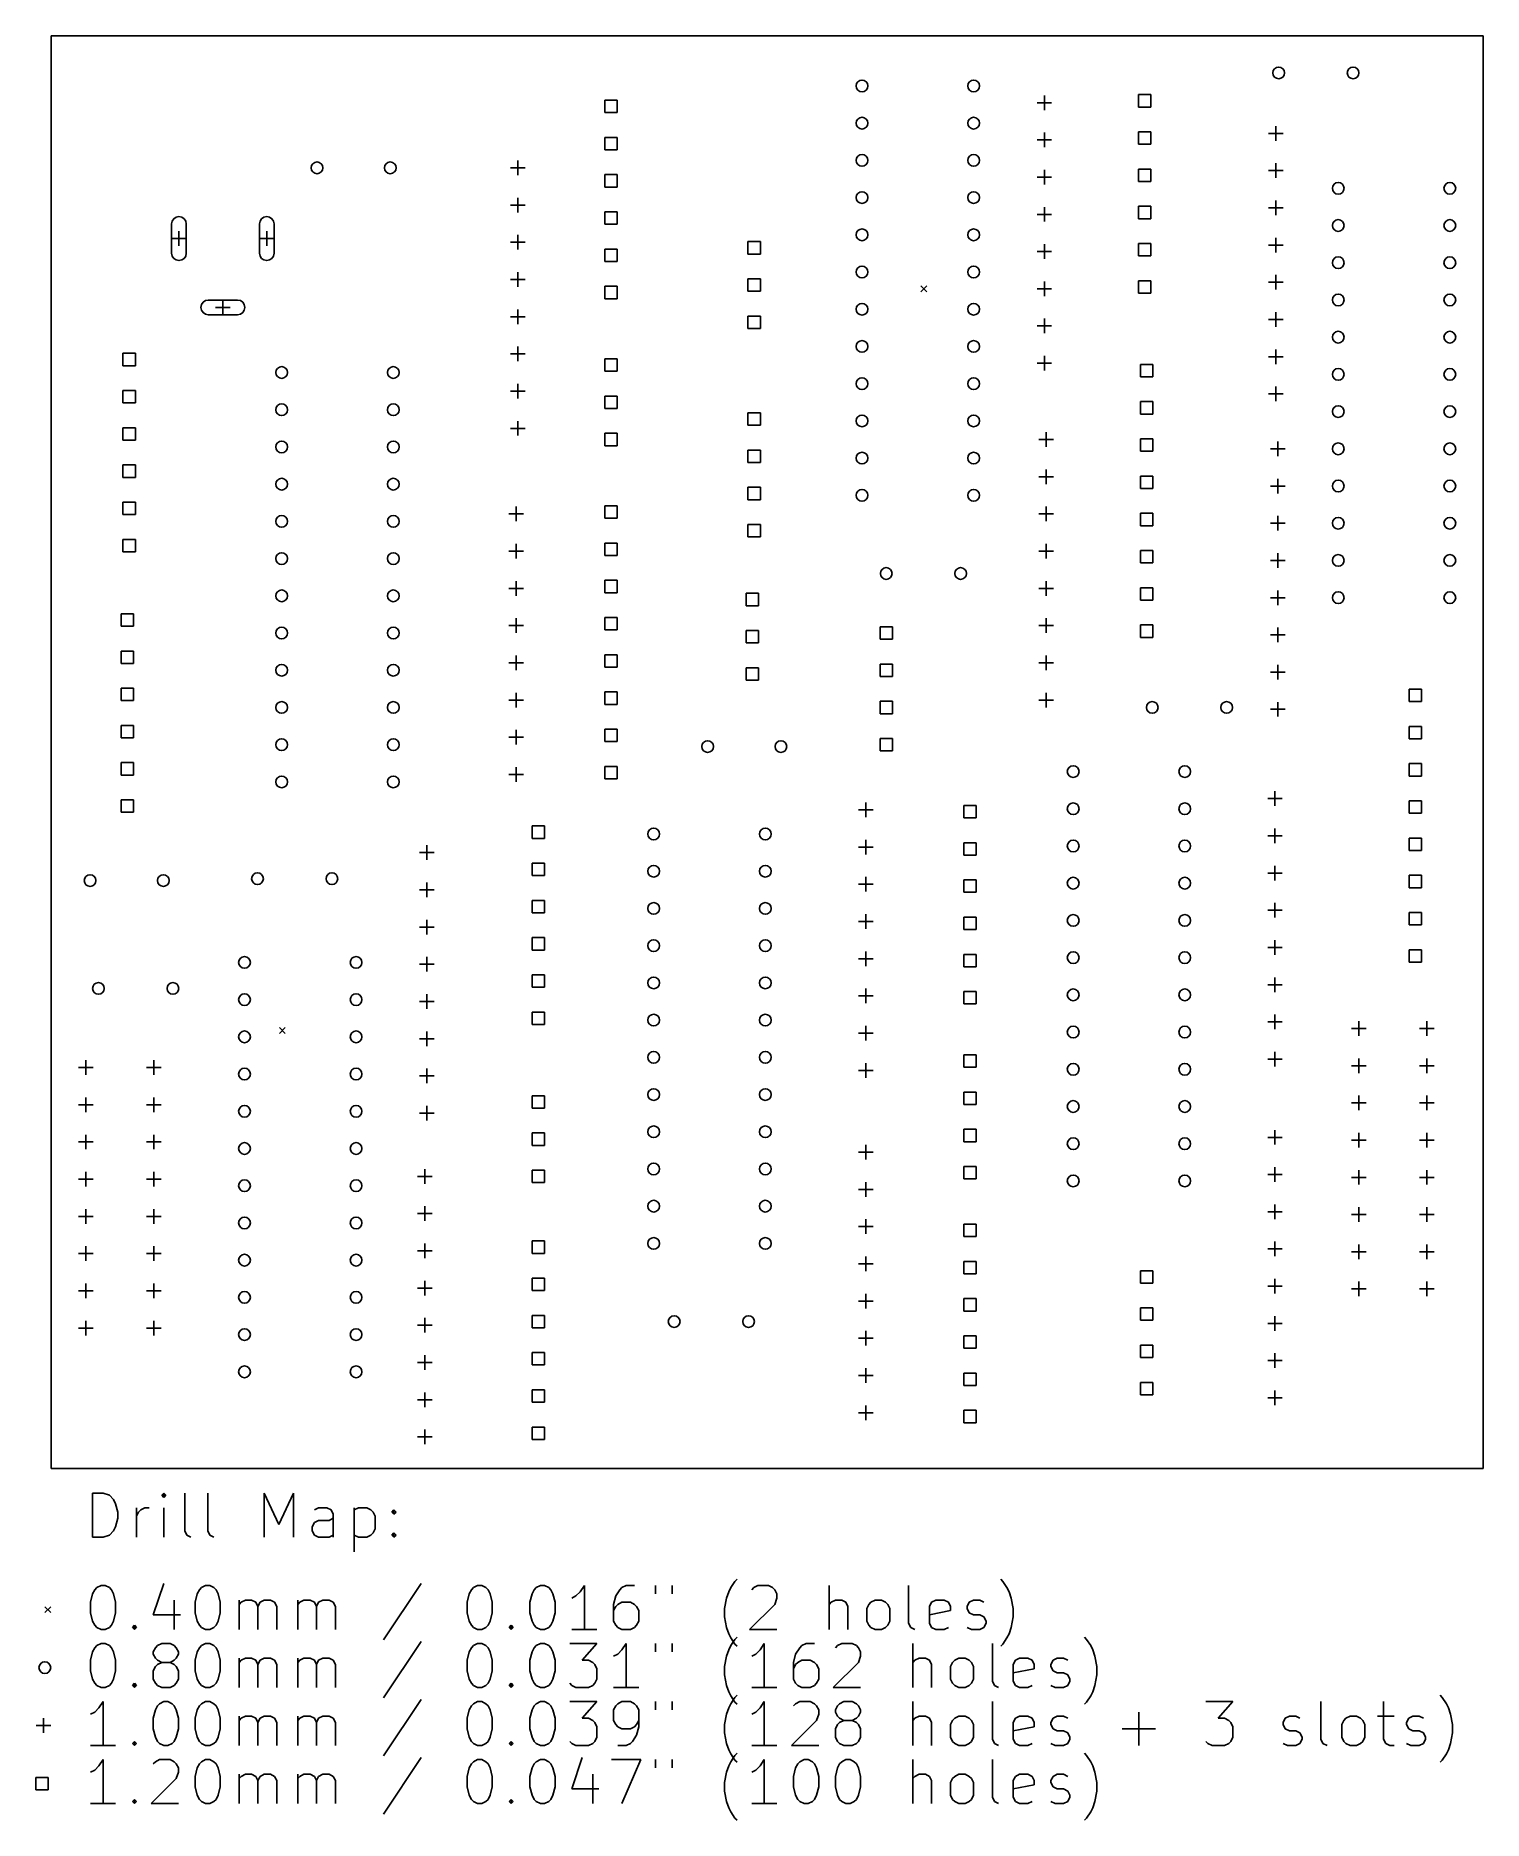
# Model space of a CAD drawing. Extents: x 112 to 211, y -166 to -44.
import ezdxf

# ---------------------------------------------------------------- set-up
doc = ezdxf.new("R2010")
doc.units = 0
doc.layers.add('BLACK', color=7, linetype='CONTINUOUS')

msp = doc.modelspace()

# ---------------------------------------------------------------- linework, layer by layer
at = {"layer": 'BLACK', "linetype": 'CONTINUOUS'}
for p, q in [((113.03, -142.24), (113.03, -44.45)), ((113.03, -44.45), (210.82, -44.45)), ((210.82, -44.45), (210.82, -142.24)), ((180.848, -48.522), (180.848, -49.522)), ((188.13, -48.4707), (187.282, -48.4707)), ((187.282, -48.4707), (187.282, -49.3193)), ((188.13, -49.3193), (188.13, -48.4707)), ((151.681, -48.8517), (150.833, -48.8517)), ((150.833, -48.8517), (150.833, -49.7003)), ((150.833, -49.7003), (151.681, -49.7003)), ((151.681, -49.7003), (151.681, -48.8517)), ((180.348, -49.022), (181.348, -49.022)), ((187.282, -49.3193), (188.13, -49.3193)), ((180.848, -51.062), (180.848, -52.062)), ((188.13, -51.0107), (187.282, -51.0107)), ((187.282, -51.0107), (187.282, -51.8593)), ((188.13, -51.8593), (188.13, -51.0107)), ((196.16, -51.1175), (197.16, -51.1175)), ((196.66, -50.6175), (196.66, -51.6175)), ((151.681, -51.3917), (150.833, -51.3917)), ((150.833, -51.3917), (150.833, -52.2403)), ((150.833, -52.2403), (151.681, -52.2403)), ((151.681, -52.2403), (151.681, -51.3917)), ((180.348, -51.562), (181.348, -51.562)), ((187.282, -51.8593), (188.13, -51.8593)), ((144.407, -53.467), (145.407, -53.467)), ((144.907, -52.967), (144.907, -53.967)), ((188.13, -53.5507), (187.282, -53.5507)), ((187.282, -53.5507), (187.282, -54.3993)), ((188.13, -54.3993), (188.13, -53.5507)), ((196.66, -53.1575), (196.66, -54.1575)), ((151.681, -53.9317), (150.833, -53.9317)), ((150.833, -53.9317), (150.833, -54.7803)), ((150.833, -54.7803), (151.681, -54.7803)), ((151.681, -54.7803), (151.681, -53.9317)), ((180.348, -54.102), (181.348, -54.102)), ((180.848, -53.602), (180.848, -54.602)), ((187.282, -54.3993), (188.13, -54.3993)), ((196.16, -53.6575), (197.16, -53.6575)), ((144.407, -56.007), (145.407, -56.007)), ((144.907, -55.507), (144.907, -56.507)), ((196.66, -55.6975), (196.66, -56.6975)), ((151.681, -56.4717), (150.833, -56.4717)), ((150.833, -56.4717), (150.833, -57.3203)), ((151.681, -57.3203), (151.681, -56.4717)), ((180.348, -56.642), (181.348, -56.642)), ((180.848, -56.142), (180.848, -57.142)), ((188.13, -56.0907), (187.282, -56.0907)), ((187.282, -56.0907), (187.282, -56.9393)), ((187.282, -56.9393), (188.13, -56.9393)), ((188.13, -56.9393), (188.13, -56.0907)), ((196.16, -56.1975), (197.16, -56.1975)), ((121.262, -57.293), (121.262, -59.293)), ((121.262, -58.293), (122.262, -58.293)), ((121.762, -57.793), (121.762, -58.793)), ((122.262, -57.293), (122.262, -59.293)), ((127.262, -57.293), (127.262, -59.293)), ((127.262, -58.293), (128.262, -58.293)), ((127.762, -57.793), (127.762, -58.793)), ((128.262, -57.293), (128.262, -59.293)), ((144.907, -58.047), (144.907, -59.047)), ((150.833, -57.3203), (151.681, -57.3203)), ((196.66, -58.2375), (196.66, -59.2375)), ((144.407, -58.547), (145.407, -58.547)), ((151.681, -59.0117), (150.833, -59.0117)), ((150.833, -59.0117), (150.833, -59.8603)), ((151.681, -59.8603), (151.681, -59.0117)), ((161.46, -58.5037), (160.612, -58.5037)), ((160.612, -58.5037), (160.612, -59.3523)), ((160.612, -59.3523), (161.46, -59.3523)), ((161.46, -59.3523), (161.46, -58.5037)), ((180.348, -59.182), (181.348, -59.182)), ((180.848, -58.682), (180.848, -59.682)), ((188.13, -58.6307), (187.282, -58.6307)), ((187.282, -58.6307), (187.282, -59.4793)), ((187.282, -59.4793), (188.13, -59.4793)), ((188.13, -59.4793), (188.13, -58.6307)), ((196.16, -58.7375), (197.16, -58.7375)), ((144.907, -60.587), (144.907, -61.587)), ((150.833, -59.8603), (151.681, -59.8603)), ((196.66, -60.7775), (196.66, -61.7775)), ((144.407, -61.087), (145.407, -61.087)), ((151.681, -61.5517), (150.833, -61.5517)), ((150.833, -61.5517), (150.833, -62.4003)), ((151.681, -62.4003), (151.681, -61.5517)), ((161.46, -61.0437), (160.612, -61.0437)), ((160.612, -61.0437), (160.612, -61.8923)), ((160.612, -61.8923), (161.46, -61.8923)), ((161.46, -61.8923), (161.46, -61.0437)), ((172.416, -61.522), (172.816, -61.922)), ((172.816, -61.522), (172.416, -61.922)), ((180.348, -61.722), (181.348, -61.722)), ((180.848, -61.222), (180.848, -62.222)), ((188.13, -61.1707), (187.282, -61.1707)), ((187.282, -61.1707), (187.282, -62.0193)), ((187.282, -62.0193), (188.13, -62.0193)), ((188.13, -62.0193), (188.13, -61.1707)), ((196.16, -61.2775), (197.16, -61.2775)), ((123.762, -62.493), (125.762, -62.493)), ((124.262, -62.993), (125.262, -62.993)), ((124.762, -62.493), (124.762, -63.493)), ((144.907, -63.127), (144.907, -64.127)), ((150.833, -62.4003), (151.681, -62.4003)), ((196.66, -63.3175), (196.66, -64.3175)), ((123.762, -63.493), (125.762, -63.493)), ((144.407, -63.627), (145.407, -63.627)), ((161.46, -63.5837), (160.612, -63.5837)), ((160.612, -63.5837), (160.612, -64.4323)), ((160.612, -64.4323), (161.46, -64.4323)), ((161.46, -64.4323), (161.46, -63.5837)), ((180.348, -64.262), (181.348, -64.262)), ((180.848, -63.762), (180.848, -64.762)), ((196.16, -63.8175), (197.16, -63.8175)), ((144.907, -65.667), (144.907, -66.667)), ((118.788, -66.1237), (117.94, -66.1237)), ((117.94, -66.1237), (117.94, -66.9723)), ((117.94, -66.9723), (118.788, -66.9723)), ((118.788, -66.9723), (118.788, -66.1237)), ((144.407, -66.167), (145.407, -66.167)), ((151.681, -66.5047), (150.833, -66.5047)), ((150.833, -66.5047), (150.833, -67.3533)), ((151.681, -67.3533), (151.681, -66.5047)), ((180.348, -66.802), (181.348, -66.802)), ((180.848, -66.302), (180.848, -67.302)), ((188.257, -66.8857), (187.409, -66.8857)), ((187.409, -66.8857), (187.409, -67.7343)), ((188.257, -67.7343), (188.257, -66.8857)), ((196.16, -66.3575), (197.16, -66.3575)), ((196.66, -65.8575), (196.66, -66.8575)), ((150.833, -67.3533), (151.681, -67.3533)), ((187.409, -67.7343), (188.257, -67.7343)), ((118.788, -68.6637), (117.94, -68.6637)), ((117.94, -68.6637), (117.94, -69.5123)), ((118.788, -69.5123), (118.788, -68.6637)), ((144.407, -68.707), (145.407, -68.707)), ((144.907, -68.207), (144.907, -69.207)), ((151.681, -69.0447), (150.833, -69.0447)), ((150.833, -69.0447), (150.833, -69.8933)), ((151.681, -69.8933), (151.681, -69.0447)), ((196.16, -68.8975), (197.16, -68.8975)), ((196.66, -68.3975), (196.66, -69.3975)), ((117.94, -69.5123), (118.788, -69.5123)), ((150.833, -69.8933), (151.681, -69.8933)), ((161.46, -70.1877), (160.612, -70.1877)), ((160.612, -70.1877), (160.612, -71.0363)), ((161.46, -71.0363), (161.46, -70.1877)), ((188.257, -69.4257), (187.409, -69.4257)), ((187.409, -69.4257), (187.409, -70.2743)), ((187.409, -70.2743), (188.257, -70.2743)), ((188.257, -70.2743), (188.257, -69.4257)), ((118.788, -71.2037), (117.94, -71.2037)), ((117.94, -71.2037), (117.94, -72.0523)), ((118.788, -72.0523), (118.788, -71.2037)), ((144.407, -71.247), (145.407, -71.247)), ((144.907, -70.747), (144.907, -71.747)), ((151.681, -71.5847), (150.833, -71.5847)), ((150.833, -71.5847), (150.833, -72.4333)), ((151.681, -72.4333), (151.681, -71.5847)), ((160.612, -71.0363), (161.46, -71.0363)), ((180.975, -71.509), (180.975, -72.509)), ((117.94, -72.0523), (118.788, -72.0523)), ((150.833, -72.4333), (151.681, -72.4333)), ((161.46, -72.7277), (160.612, -72.7277)), ((160.612, -72.7277), (160.612, -73.5763)), ((161.46, -73.5763), (161.46, -72.7277)), ((180.475, -72.009), (181.475, -72.009)), ((188.257, -71.9657), (187.409, -71.9657)), ((187.409, -71.9657), (187.409, -72.8143)), ((187.409, -72.8143), (188.257, -72.8143)), ((188.257, -72.8143), (188.257, -71.9657)), ((196.286, -72.644), (197.286, -72.644)), ((196.786, -72.144), (196.786, -73.144)), ((118.788, -73.7437), (117.94, -73.7437)), ((117.94, -73.7437), (117.94, -74.5923)), ((118.788, -74.5923), (118.788, -73.7437)), ((160.612, -73.5763), (161.46, -73.5763)), ((180.975, -74.049), (180.975, -75.049)), ((117.94, -74.5923), (118.788, -74.5923)), ((161.46, -75.2677), (160.612, -75.2677)), ((160.612, -75.2677), (160.612, -76.1163)), ((161.46, -76.1163), (161.46, -75.2677)), ((180.475, -74.549), (181.475, -74.549)), ((188.257, -74.5057), (187.409, -74.5057)), ((187.409, -74.5057), (187.409, -75.3543)), ((187.409, -75.3543), (188.257, -75.3543)), ((188.257, -75.3543), (188.257, -74.5057)), ((196.286, -75.184), (197.286, -75.184)), ((196.786, -74.684), (196.786, -75.684)), ((118.788, -76.2837), (117.94, -76.2837)), ((117.94, -76.2837), (117.94, -77.1323)), ((118.788, -77.1323), (118.788, -76.2837)), ((144.78, -76.589), (144.78, -77.589)), ((151.681, -76.5377), (150.833, -76.5377)), ((150.833, -76.5377), (150.833, -77.3863)), ((151.681, -77.3863), (151.681, -76.5377)), ((160.612, -76.1163), (161.46, -76.1163)), ((180.975, -76.589), (180.975, -77.589)), ((117.94, -77.1323), (118.788, -77.1323)), ((144.28, -77.089), (145.28, -77.089)), ((150.833, -77.3863), (151.681, -77.3863)), ((161.46, -77.8077), (160.612, -77.8077)), ((160.612, -77.8077), (160.612, -78.6563)), ((161.46, -78.6563), (161.46, -77.8077)), ((180.475, -77.089), (181.475, -77.089)), ((188.257, -77.0457), (187.409, -77.0457)), ((187.409, -77.0457), (187.409, -77.8943)), ((187.409, -77.8943), (188.257, -77.8943)), ((188.257, -77.8943), (188.257, -77.0457)), ((196.286, -77.724), (197.286, -77.724)), ((196.786, -77.224), (196.786, -78.224)), ((118.788, -78.8237), (117.94, -78.8237)), ((117.94, -78.8237), (117.94, -79.6723)), ((118.788, -79.6723), (118.788, -78.8237)), ((144.78, -79.129), (144.78, -80.129)), ((151.681, -79.0777), (150.833, -79.0777)), ((150.833, -79.0777), (150.833, -79.9263)), ((151.681, -79.9263), (151.681, -79.0777)), ((160.612, -78.6563), (161.46, -78.6563)), ((180.975, -79.129), (180.975, -80.129)), ((117.94, -79.6723), (118.788, -79.6723)), ((144.28, -79.629), (145.28, -79.629)), ((150.833, -79.9263), (151.681, -79.9263)), ((180.475, -79.629), (181.475, -79.629)), ((188.257, -79.5857), (187.409, -79.5857)), ((187.409, -79.5857), (187.409, -80.4343)), ((188.257, -80.4343), (188.257, -79.5857)), ((196.286, -80.264), (197.286, -80.264)), ((196.786, -79.764), (196.786, -80.764)), ((187.409, -80.4343), (188.257, -80.4343)), ((144.28, -82.169), (145.28, -82.169)), ((144.78, -81.669), (144.78, -82.669)), ((151.681, -81.6177), (150.833, -81.6177)), ((150.833, -81.6177), (150.833, -82.4663)), ((150.833, -82.4663), (151.681, -82.4663)), ((151.681, -82.4663), (151.681, -81.6177)), ((161.333, -82.5067), (160.485, -82.5067)), ((160.485, -82.5067), (160.485, -83.3553)), ((161.333, -83.3553), (161.333, -82.5067)), ((180.475, -82.169), (181.475, -82.169)), ((180.975, -81.669), (180.975, -82.669)), ((188.257, -82.1257), (187.409, -82.1257)), ((187.409, -82.1257), (187.409, -82.9743)), ((188.257, -82.9743), (188.257, -82.1257)), ((196.286, -82.804), (197.286, -82.804)), ((196.786, -82.304), (196.786, -83.304)), ((118.661, -83.9037), (117.813, -83.9037)), ((117.813, -83.9037), (117.813, -84.7523)), ((118.661, -84.7523), (118.661, -83.9037)), ((160.485, -83.3553), (161.333, -83.3553)), ((187.409, -82.9743), (188.257, -82.9743)), ((117.813, -84.7523), (118.661, -84.7523)), ((144.28, -84.709), (145.28, -84.709)), ((144.78, -84.209), (144.78, -85.209)), ((151.681, -84.1577), (150.833, -84.1577)), ((150.833, -84.1577), (150.833, -85.0063)), ((150.833, -85.0063), (151.681, -85.0063)), ((151.681, -85.0063), (151.681, -84.1577)), ((161.333, -85.0467), (160.485, -85.0467)), ((160.485, -85.0467), (160.485, -85.8953)), ((161.333, -85.8953), (161.333, -85.0467)), ((170.477, -84.7927), (169.629, -84.7927)), ((169.629, -84.7927), (169.629, -85.6413)), ((170.477, -85.6413), (170.477, -84.7927)), ((180.475, -84.709), (181.475, -84.709)), ((180.975, -84.209), (180.975, -85.209)), ((188.257, -84.6657), (187.409, -84.6657)), ((187.409, -84.6657), (187.409, -85.5143)), ((188.257, -85.5143), (188.257, -84.6657)), ((196.786, -84.844), (196.786, -85.844)), ((118.661, -86.4437), (117.813, -86.4437)), ((117.813, -86.4437), (117.813, -87.2923)), ((118.661, -87.2923), (118.661, -86.4437)), ((160.485, -85.8953), (161.333, -85.8953)), ((169.629, -85.6413), (170.477, -85.6413)), ((187.409, -85.5143), (188.257, -85.5143)), ((196.286, -85.344), (197.286, -85.344)), ((117.813, -87.2923), (118.661, -87.2923)), ((144.28, -87.249), (145.28, -87.249)), ((144.78, -86.749), (144.78, -87.749)), ((151.681, -86.6977), (150.833, -86.6977)), ((150.833, -86.6977), (150.833, -87.5463)), ((150.833, -87.5463), (151.681, -87.5463)), ((151.681, -87.5463), (151.681, -86.6977)), ((161.333, -87.5867), (160.485, -87.5867)), ((160.485, -87.5867), (160.485, -88.4353)), ((161.333, -88.4353), (161.333, -87.5867)), ((170.477, -87.3327), (169.629, -87.3327)), ((169.629, -87.3327), (169.629, -88.1813)), ((170.477, -88.1813), (170.477, -87.3327)), ((180.475, -87.249), (181.475, -87.249)), ((180.975, -86.749), (180.975, -87.749)), ((196.786, -87.384), (196.786, -88.384)), ((160.485, -88.4353), (161.333, -88.4353)), ((169.629, -88.1813), (170.477, -88.1813)), ((196.286, -87.884), (197.286, -87.884)), ((118.661, -88.9837), (117.813, -88.9837)), ((117.813, -88.9837), (117.813, -89.8323)), ((117.813, -89.8323), (118.661, -89.8323)), ((118.661, -89.8323), (118.661, -88.9837)), ((144.28, -89.789), (145.28, -89.789)), ((144.78, -89.289), (144.78, -90.289)), ((151.681, -89.2377), (150.833, -89.2377)), ((150.833, -89.2377), (150.833, -90.0863)), ((150.833, -90.0863), (151.681, -90.0863)), ((151.681, -90.0863), (151.681, -89.2377)), ((170.477, -89.8727), (169.629, -89.8727)), ((169.629, -89.8727), (169.629, -90.7213)), ((170.477, -90.7213), (170.477, -89.8727)), ((180.475, -89.789), (181.475, -89.789)), ((180.975, -89.289), (180.975, -90.289)), ((196.786, -89.924), (196.786, -90.924)), ((206.608, -89.0472), (205.76, -89.0472)), ((205.76, -89.0472), (205.76, -89.8958)), ((205.76, -89.8958), (206.608, -89.8958)), ((206.608, -89.8958), (206.608, -89.0472)), ((169.629, -90.7213), (170.477, -90.7213)), ((196.286, -90.424), (197.286, -90.424)), ((118.661, -91.5237), (117.813, -91.5237)), ((117.813, -91.5237), (117.813, -92.3723)), ((117.813, -92.3723), (118.661, -92.3723)), ((118.661, -92.3723), (118.661, -91.5237)), ((144.28, -92.329), (145.28, -92.329)), ((144.78, -91.829), (144.78, -92.829)), ((151.681, -91.7777), (150.833, -91.7777)), ((150.833, -91.7777), (150.833, -92.6263)), ((151.681, -92.6263), (151.681, -91.7777)), ((170.477, -92.4127), (169.629, -92.4127)), ((169.629, -92.4127), (169.629, -93.2613)), ((170.477, -93.2613), (170.477, -92.4127)), ((206.608, -91.5872), (205.76, -91.5872)), ((205.76, -91.5872), (205.76, -92.4358)), ((205.76, -92.4358), (206.608, -92.4358)), ((206.608, -92.4358), (206.608, -91.5872)), ((150.833, -92.6263), (151.681, -92.6263)), ((169.629, -93.2613), (170.477, -93.2613)), ((118.661, -94.0637), (117.813, -94.0637)), ((117.813, -94.0637), (117.813, -94.9123)), ((117.813, -94.9123), (118.661, -94.9123)), ((118.661, -94.9123), (118.661, -94.0637)), ((144.28, -94.869), (145.28, -94.869)), ((144.78, -94.369), (144.78, -95.369)), ((151.681, -94.3177), (150.833, -94.3177)), ((150.833, -94.3177), (150.833, -95.1663)), ((151.681, -95.1663), (151.681, -94.3177)), ((206.608, -94.1272), (205.76, -94.1272)), ((205.76, -94.1272), (205.76, -94.9758)), ((205.76, -94.9758), (206.608, -94.9758)), ((206.608, -94.9758), (206.608, -94.1272)), ((150.833, -95.1663), (151.681, -95.1663)), ((196.596, -96.02), (196.596, -97.02)), ((118.661, -96.6037), (117.813, -96.6037)), ((117.813, -96.6037), (117.813, -97.4523)), ((118.661, -97.4523), (118.661, -96.6037)), ((168.156, -97.282), (169.156, -97.282)), ((168.656, -96.782), (168.656, -97.782)), ((176.192, -96.9847), (175.344, -96.9847)), ((175.344, -96.9847), (175.344, -97.8333)), ((176.192, -97.8333), (176.192, -96.9847)), ((196.096, -96.52), (197.096, -96.52)), ((206.608, -96.6672), (205.76, -96.6672)), ((205.76, -96.6672), (205.76, -97.5158)), ((206.608, -97.5158), (206.608, -96.6672)), ((117.813, -97.4523), (118.661, -97.4523)), ((146.728, -98.3817), (145.88, -98.3817)), ((145.88, -98.3817), (145.88, -99.2303)), ((146.728, -99.2303), (146.728, -98.3817)), ((175.344, -97.8333), (176.192, -97.8333)), ((196.596, -98.56), (196.596, -99.56)), ((205.76, -97.5158), (206.608, -97.5158)), ((138.684, -99.703), (138.684, -100.703)), ((145.88, -99.2303), (146.728, -99.2303)), ((168.156, -99.822), (169.156, -99.822)), ((168.656, -99.322), (168.656, -100.322)), ((176.192, -99.5247), (175.344, -99.5247)), ((175.344, -99.5247), (175.344, -100.373)), ((176.192, -100.373), (176.192, -99.5247)), ((196.096, -99.06), (197.096, -99.06)), ((206.608, -99.2072), (205.76, -99.2072)), ((205.76, -99.2072), (205.76, -100.056)), ((206.608, -100.056), (206.608, -99.2072)), ((138.184, -100.203), (139.184, -100.203)), ((146.728, -100.922), (145.88, -100.922)), ((145.88, -100.922), (145.88, -101.77)), ((146.728, -101.77), (146.728, -100.922)), ((175.344, -100.373), (176.192, -100.373)), ((205.76, -100.056), (206.608, -100.056)), ((138.684, -102.243), (138.684, -103.243)), ((145.88, -101.77), (146.728, -101.77)), ((168.656, -101.862), (168.656, -102.862)), ((176.192, -102.065), (175.344, -102.065)), ((175.344, -102.065), (175.344, -102.913)), ((176.192, -102.913), (176.192, -102.065)), ((196.096, -101.6), (197.096, -101.6)), ((196.596, -101.1), (196.596, -102.1)), ((206.608, -101.747), (205.76, -101.747)), ((205.76, -101.747), (205.76, -102.596)), ((206.608, -102.596), (206.608, -101.747)), ((138.184, -102.743), (139.184, -102.743)), ((146.728, -103.462), (145.88, -103.462)), ((145.88, -103.462), (145.88, -104.31)), ((146.728, -104.31), (146.728, -103.462)), ((168.156, -102.362), (169.156, -102.362)), ((175.344, -102.913), (176.192, -102.913)), ((205.76, -102.596), (206.608, -102.596)), ((145.88, -104.31), (146.728, -104.31)), ((168.656, -104.402), (168.656, -105.402)), ((176.192, -104.605), (175.344, -104.605)), ((175.344, -104.605), (175.344, -105.453)), ((176.192, -105.453), (176.192, -104.605)), ((196.096, -104.14), (197.096, -104.14)), ((196.596, -103.64), (196.596, -104.64)), ((206.608, -104.287), (205.76, -104.287)), ((205.76, -104.287), (205.76, -105.136)), ((206.608, -105.136), (206.608, -104.287)), ((138.184, -105.283), (139.184, -105.283)), ((138.684, -104.783), (138.684, -105.783)), ((168.156, -104.902), (169.156, -104.902)), ((175.344, -105.453), (176.192, -105.453)), ((205.76, -105.136), (206.608, -105.136)), ((146.728, -106.002), (145.88, -106.002)), ((145.88, -106.002), (145.88, -106.85)), ((145.88, -106.85), (146.728, -106.85)), ((146.728, -106.85), (146.728, -106.002)), ((168.656, -106.942), (168.656, -107.942)), ((176.192, -107.145), (175.344, -107.145)), ((175.344, -107.145), (175.344, -107.993)), ((176.192, -107.993), (176.192, -107.145)), ((196.096, -106.68), (197.096, -106.68)), ((196.596, -106.18), (196.596, -107.18)), ((206.608, -106.827), (205.76, -106.827)), ((205.76, -106.827), (205.76, -107.676)), ((206.608, -107.676), (206.608, -106.827)), ((138.184, -107.823), (139.184, -107.823)), ((138.684, -107.323), (138.684, -108.323)), ((168.156, -107.442), (169.156, -107.442)), ((175.344, -107.993), (176.192, -107.993)), ((205.76, -107.676), (206.608, -107.676)), ((146.728, -108.542), (145.88, -108.542)), ((145.88, -108.542), (145.88, -109.39)), ((145.88, -109.39), (146.728, -109.39)), ((146.728, -109.39), (146.728, -108.542)), ((168.656, -109.482), (168.656, -110.482)), ((196.096, -109.22), (197.096, -109.22)), ((196.596, -108.72), (196.596, -109.72)), ((138.184, -110.363), (139.184, -110.363)), ((138.684, -109.863), (138.684, -110.863)), ((168.156, -109.982), (169.156, -109.982)), ((176.192, -109.685), (175.344, -109.685)), ((175.344, -109.685), (175.344, -110.533)), ((175.344, -110.533), (176.192, -110.533)), ((176.192, -110.533), (176.192, -109.685)), ((146.728, -111.082), (145.88, -111.082)), ((145.88, -111.082), (145.88, -111.93)), ((145.88, -111.93), (146.728, -111.93)), ((146.728, -111.93), (146.728, -111.082)), ((168.656, -112.022), (168.656, -113.022)), ((196.096, -111.76), (197.096, -111.76)), ((196.596, -111.26), (196.596, -112.26)), ((202.311, -111.704), (202.311, -112.704)), ((206.961, -111.704), (206.961, -112.704)), ((128.624, -112.144), (129.023, -112.544)), ((129.023, -112.144), (128.624, -112.544)), ((138.184, -112.903), (139.184, -112.903)), ((138.684, -112.403), (138.684, -113.403)), ((168.156, -112.522), (169.156, -112.522)), ((201.811, -112.204), (202.811, -112.204)), ((206.461, -112.204), (207.461, -112.204)), ((115.408, -114.372), (115.408, -115.372)), ((120.058, -114.372), (120.058, -115.372)), ((176.192, -114.003), (175.344, -114.003)), ((175.344, -114.003), (175.344, -114.851)), ((176.192, -114.851), (176.192, -114.003)), ((196.096, -114.3), (197.096, -114.3)), ((196.596, -113.8), (196.596, -114.8)), ((202.311, -114.244), (202.311, -115.244)), ((206.961, -114.244), (206.961, -115.244)), ((114.908, -114.872), (115.908, -114.872)), ((119.558, -114.872), (120.558, -114.872)), ((138.184, -115.443), (139.184, -115.443)), ((138.684, -114.943), (138.684, -115.943)), ((168.156, -115.062), (169.156, -115.062)), ((168.656, -114.562), (168.656, -115.562)), ((175.344, -114.851), (176.192, -114.851)), ((201.811, -114.744), (202.811, -114.744)), ((206.461, -114.744), (207.461, -114.744)), ((115.408, -116.912), (115.408, -117.912)), ((120.058, -116.912), (120.058, -117.912)), ((146.728, -116.797), (145.88, -116.797)), ((145.88, -116.797), (145.88, -117.645)), ((146.728, -117.645), (146.728, -116.797)), ((176.192, -116.543), (175.344, -116.543)), ((175.344, -116.543), (175.344, -117.391)), ((176.192, -117.391), (176.192, -116.543)), ((202.311, -116.784), (202.311, -117.784)), ((206.961, -116.784), (206.961, -117.784)), ((114.908, -117.412), (115.908, -117.412)), ((119.558, -117.412), (120.558, -117.412)), ((138.184, -117.983), (139.184, -117.983)), ((138.684, -117.483), (138.684, -118.483)), ((145.88, -117.645), (146.728, -117.645)), ((175.344, -117.391), (176.192, -117.391)), ((201.811, -117.284), (202.811, -117.284)), ((206.461, -117.284), (207.461, -117.284)), ((146.728, -119.337), (145.88, -119.337)), ((145.88, -119.337), (145.88, -120.185)), ((146.728, -120.185), (146.728, -119.337)), ((176.192, -119.083), (175.344, -119.083)), ((175.344, -119.083), (175.344, -119.931)), ((176.192, -119.931), (176.192, -119.083)), ((196.596, -119.134), (196.596, -120.134)), ((202.311, -119.324), (202.311, -120.324)), ((206.961, -119.324), (206.961, -120.324)), ((114.908, -119.952), (115.908, -119.952)), ((115.408, -119.452), (115.408, -120.452)), ((119.558, -119.952), (120.558, -119.952)), ((120.058, -119.452), (120.058, -120.452)), ((145.88, -120.185), (146.728, -120.185)), ((168.656, -120.15), (168.656, -121.15)), ((175.344, -119.931), (176.192, -119.931)), ((196.096, -119.634), (197.096, -119.634)), ((201.811, -119.824), (202.811, -119.824)), ((206.461, -119.824), (207.461, -119.824)), ((168.156, -120.65), (169.156, -120.65)), ((176.192, -121.623), (175.344, -121.623)), ((175.344, -121.623), (175.344, -122.471)), ((176.192, -122.471), (176.192, -121.623)), ((196.596, -121.674), (196.596, -122.674)), ((114.908, -122.492), (115.908, -122.492)), ((115.408, -121.992), (115.408, -122.992)), ((119.558, -122.492), (120.558, -122.492)), ((120.058, -121.992), (120.058, -122.992)), ((138.057, -122.301), (139.057, -122.301)), ((138.557, -121.801), (138.557, -122.801)), ((146.728, -121.877), (145.88, -121.877)), ((145.88, -121.877), (145.88, -122.725)), ((145.88, -122.725), (146.728, -122.725)), ((146.728, -122.725), (146.728, -121.877)), ((168.656, -122.69), (168.656, -123.69)), ((175.344, -122.471), (176.192, -122.471)), ((196.096, -122.174), (197.096, -122.174)), ((201.811, -122.364), (202.811, -122.364)), ((202.311, -121.864), (202.311, -122.864)), ((206.461, -122.364), (207.461, -122.364)), ((206.961, -121.864), (206.961, -122.864)), ((168.156, -123.19), (169.156, -123.19)), ((196.596, -124.214), (196.596, -125.214)), ((114.908, -125.032), (115.908, -125.032)), ((115.408, -124.532), (115.408, -125.532)), ((119.558, -125.032), (120.558, -125.032)), ((120.058, -124.532), (120.058, -125.532)), ((138.057, -124.841), (139.057, -124.841)), ((138.557, -124.341), (138.557, -125.341)), ((168.656, -125.23), (168.656, -126.23)), ((196.096, -124.714), (197.096, -124.714)), ((201.811, -124.904), (202.811, -124.904)), ((202.311, -124.404), (202.311, -125.404)), ((206.461, -124.904), (207.461, -124.904)), ((206.961, -124.404), (206.961, -125.404)), ((168.156, -125.73), (169.156, -125.73)), ((176.192, -125.56), (175.344, -125.56)), ((175.344, -125.56), (175.344, -126.408)), ((175.344, -126.408), (176.192, -126.408)), ((176.192, -126.408), (176.192, -125.56)), ((114.908, -127.572), (115.908, -127.572)), ((115.408, -127.072), (115.408, -128.072)), ((119.558, -127.572), (120.558, -127.572)), ((120.058, -127.072), (120.058, -128.072)), ((138.057, -127.381), (139.057, -127.381)), ((138.557, -126.881), (138.557, -127.881)), ((146.728, -126.703), (145.88, -126.703)), ((145.88, -126.703), (145.88, -127.551)), ((145.88, -127.551), (146.728, -127.551)), ((146.728, -127.551), (146.728, -126.703)), ((168.656, -127.77), (168.656, -128.77)), ((196.096, -127.254), (197.096, -127.254)), ((196.596, -126.754), (196.596, -127.754)), ((201.811, -127.444), (202.811, -127.444)), ((202.311, -126.944), (202.311, -127.944)), ((206.461, -127.444), (207.461, -127.444)), ((206.961, -126.944), (206.961, -127.944)), ((168.156, -128.27), (169.156, -128.27)), ((176.192, -128.1), (175.344, -128.1)), ((175.344, -128.1), (175.344, -128.948)), ((175.344, -128.948), (176.192, -128.948)), ((176.192, -128.948), (176.192, -128.1)), ((188.257, -128.735), (187.409, -128.735)), ((187.409, -128.735), (187.409, -129.583)), ((188.257, -129.583), (188.257, -128.735)), ((114.908, -130.112), (115.908, -130.112)), ((115.408, -129.612), (115.408, -130.612)), ((119.558, -130.112), (120.558, -130.112)), ((120.058, -129.612), (120.058, -130.612)), ((138.057, -129.921), (139.057, -129.921)), ((138.557, -129.421), (138.557, -130.421)), ((146.728, -129.243), (145.88, -129.243)), ((145.88, -129.243), (145.88, -130.091)), ((145.88, -130.091), (146.728, -130.091)), ((146.728, -130.091), (146.728, -129.243)), ((168.656, -130.31), (168.656, -131.31)), ((187.409, -129.583), (188.257, -129.583)), ((196.096, -129.794), (197.096, -129.794)), ((196.596, -129.294), (196.596, -130.294)), ((201.811, -129.984), (202.811, -129.984)), ((202.311, -129.484), (202.311, -130.484)), ((206.461, -129.984), (207.461, -129.984)), ((206.961, -129.484), (206.961, -130.484)), ((168.156, -130.81), (169.156, -130.81)), ((176.192, -130.64), (175.344, -130.64)), ((175.344, -130.64), (175.344, -131.488)), ((175.344, -131.488), (176.192, -131.488)), ((176.192, -131.488), (176.192, -130.64)), ((188.257, -131.275), (187.409, -131.275)), ((187.409, -131.275), (187.409, -132.123)), ((188.257, -132.123), (188.257, -131.275)), ((114.908, -132.652), (115.908, -132.652)), ((115.408, -132.152), (115.408, -133.152)), ((119.558, -132.652), (120.558, -132.652)), ((120.058, -132.152), (120.058, -133.152)), ((138.057, -132.461), (139.057, -132.461)), ((138.557, -131.961), (138.557, -132.961)), ((146.728, -131.783), (145.88, -131.783)), ((145.88, -131.783), (145.88, -132.631)), ((145.88, -132.631), (146.728, -132.631)), ((146.728, -132.631), (146.728, -131.783)), ((187.409, -132.123), (188.257, -132.123)), ((196.096, -132.334), (197.096, -132.334)), ((196.596, -131.834), (196.596, -132.834)), ((168.156, -133.35), (169.156, -133.35)), ((168.656, -132.85), (168.656, -133.85)), ((176.192, -133.18), (175.344, -133.18)), ((175.344, -133.18), (175.344, -134.028)), ((176.192, -134.028), (176.192, -133.18)), ((188.257, -133.815), (187.409, -133.815)), ((187.409, -133.815), (187.409, -134.663)), ((188.257, -134.663), (188.257, -133.815)), ((138.057, -135.001), (139.057, -135.001)), ((138.557, -134.501), (138.557, -135.501)), ((146.728, -134.323), (145.88, -134.323)), ((145.88, -134.323), (145.88, -135.171)), ((145.88, -135.171), (146.728, -135.171)), ((146.728, -135.171), (146.728, -134.323)), ((175.344, -134.028), (176.192, -134.028)), ((187.409, -134.663), (188.257, -134.663)), ((196.096, -134.874), (197.096, -134.874)), ((196.596, -134.374), (196.596, -135.374)), ((168.156, -135.89), (169.156, -135.89)), ((168.656, -135.39), (168.656, -136.39)), ((176.192, -135.72), (175.344, -135.72)), ((175.344, -135.72), (175.344, -136.568)), ((176.192, -136.568), (176.192, -135.72)), ((188.257, -136.355), (187.409, -136.355)), ((187.409, -136.355), (187.409, -137.203)), ((188.257, -137.203), (188.257, -136.355)), ((138.057, -137.541), (139.057, -137.541)), ((138.557, -137.041), (138.557, -138.041)), ((146.728, -136.863), (145.88, -136.863)), ((145.88, -136.863), (145.88, -137.711)), ((146.728, -137.711), (146.728, -136.863)), ((175.344, -136.568), (176.192, -136.568)), ((187.409, -137.203), (188.257, -137.203)), ((196.096, -137.414), (197.096, -137.414)), ((196.596, -136.914), (196.596, -137.914)), ((145.88, -137.711), (146.728, -137.711)), ((168.156, -138.43), (169.156, -138.43)), ((168.656, -137.93), (168.656, -138.93)), ((176.192, -138.26), (175.344, -138.26)), ((175.344, -138.26), (175.344, -139.108)), ((176.192, -139.108), (176.192, -138.26)), ((138.557, -139.581), (138.557, -140.581)), ((146.728, -139.403), (145.88, -139.403)), ((145.88, -139.403), (145.88, -140.251)), ((146.728, -140.251), (146.728, -139.403)), ((175.344, -139.108), (176.192, -139.108)), ((138.057, -140.081), (139.057, -140.081)), ((145.88, -140.251), (146.728, -140.251)), ((210.82, -142.24), (113.03, -142.24)), ((115.869, -146.922), (115.869, -143.922)), ((115.869, -143.922), (116.584, -143.922)), ((116.584, -143.922), (117.012, -144.065)), ((117.012, -144.065), (117.298, -144.351)), ((117.298, -144.351), (117.441, -144.636)), ((117.441, -144.636), (117.584, -145.208)), ((118.869, -146.922), (118.869, -144.922)), ((119.155, -145.065), (119.441, -144.922)), ((119.441, -144.922), (119.726, -144.922)), ((120.726, -143.922), (120.584, -144.065)), ((120.584, -144.065), (120.726, -144.208)), ((120.869, -144.065), (120.726, -143.922)), ((120.726, -143.922), (120.726, -144.208)), ((120.726, -144.208), (120.869, -144.065)), ((120.726, -146.922), (120.726, -144.922)), ((122.155, -146.494), (122.155, -143.922)), ((123.726, -146.494), (123.726, -143.922)), ((127.584, -146.922), (127.584, -143.922)), ((127.584, -143.922), (128.584, -146.065)), ((128.584, -146.065), (129.584, -143.922)), ((129.584, -143.922), (129.584, -146.922)), ((131.298, -144.922), (131.012, -145.065)), ((131.869, -144.922), (131.298, -144.922)), ((132.155, -145.065), (131.869, -144.922)), ((133.726, -144.922), (133.726, -147.922)), ((133.726, -145.065), (134.012, -144.922)), ((134.012, -144.922), (134.584, -144.922)), ((134.584, -144.922), (134.869, -145.065)), ((117.584, -145.636), (117.441, -146.208)), ((117.584, -145.208), (117.584, -145.636)), ((118.869, -145.494), (119.012, -145.208)), ((119.012, -145.208), (119.155, -145.065)), ((130.869, -146.208), (131.012, -145.922)), ((131.012, -145.922), (131.298, -145.779)), ((131.298, -145.779), (132.012, -145.779)), ((132.012, -145.779), (132.298, -145.636)), ((132.298, -145.351), (132.155, -145.065)), ((132.298, -146.922), (132.298, -145.351)), ((134.869, -145.065), (135.012, -145.208)), ((135.012, -145.208), (135.155, -145.494)), ((135.155, -145.494), (135.155, -146.351)), ((136.298, -145.208), (136.441, -145.065)), ((136.441, -145.351), (136.298, -145.208)), ((136.441, -145.065), (136.584, -145.208)), ((136.441, -145.065), (136.441, -145.351)), ((136.584, -145.208), (136.441, -145.351)), ((116.584, -146.922), (115.869, -146.922)), ((117.012, -146.779), (116.584, -146.922)), ((117.298, -146.494), (117.012, -146.779)), ((117.441, -146.208), (117.298, -146.494)), ((122.298, -146.779), (122.155, -146.494)), ((122.584, -146.922), (122.298, -146.779)), ((123.869, -146.779), (123.726, -146.494)), ((124.155, -146.922), (123.869, -146.779)), ((130.869, -146.494), (130.869, -146.208)), ((131.012, -146.779), (130.869, -146.494)), ((131.298, -146.922), (131.012, -146.779)), ((132.012, -146.922), (131.298, -146.922)), ((132.298, -146.779), (132.012, -146.922)), ((134.012, -146.922), (133.726, -146.779)), ((134.584, -146.922), (134.012, -146.922)), ((134.869, -146.779), (134.584, -146.922)), ((135.012, -146.636), (134.869, -146.779)), ((135.155, -146.351), (135.012, -146.636)), ((136.298, -146.779), (136.441, -146.636)), ((136.441, -146.922), (136.298, -146.779)), ((136.441, -146.636), (136.584, -146.779)), ((136.441, -146.636), (136.441, -146.922)), ((136.584, -146.779), (136.441, -146.922)), ((159.726, -149.936), (159.869, -149.794)), ((178.012, -149.936), (177.869, -149.794)), ((115.726, -151.365), (115.869, -150.794)), ((115.869, -150.794), (116.012, -150.508)), ((116.012, -150.508), (116.155, -150.365)), ((116.155, -150.365), (116.441, -150.222)), ((116.441, -150.222), (116.726, -150.222)), ((116.726, -150.222), (117.012, -150.365)), ((117.012, -150.365), (117.155, -150.508)), ((117.155, -150.508), (117.298, -150.794)), ((117.298, -150.794), (117.441, -151.365)), ((120.726, -150.079), (120.012, -152.222)), ((122.869, -151.365), (123.012, -150.794)), ((123.012, -150.794), (123.155, -150.508)), ((123.155, -150.508), (123.298, -150.365)), ((123.298, -150.365), (123.584, -150.222)), ((123.584, -150.222), (123.869, -150.222)), ((123.869, -150.222), (124.155, -150.365)), ((124.155, -150.365), (124.298, -150.508)), ((124.298, -150.508), (124.441, -150.794)), ((124.441, -150.794), (124.584, -151.365)), ((138.298, -150.079), (135.726, -153.936)), ((141.441, -151.365), (141.584, -150.794)), ((141.584, -150.794), (141.726, -150.508)), ((141.726, -150.508), (141.869, -150.365)), ((141.869, -150.365), (142.155, -150.222)), ((142.155, -150.222), (142.441, -150.222)), ((142.441, -150.222), (142.726, -150.365)), ((142.726, -150.365), (142.869, -150.508)), ((142.869, -150.508), (143.012, -150.794)), ((143.012, -150.794), (143.155, -151.365)), ((145.726, -151.365), (145.869, -150.794)), ((145.869, -150.794), (146.012, -150.508)), ((146.012, -150.508), (146.155, -150.365)), ((146.155, -150.365), (146.441, -150.222)), ((146.441, -150.222), (146.726, -150.222)), ((146.726, -150.222), (147.012, -150.365)), ((147.012, -150.365), (147.155, -150.508)), ((147.155, -150.508), (147.298, -150.794)), ((147.298, -150.794), (147.441, -151.365)), ((148.869, -150.936), (148.584, -151.079)), ((149.155, -150.651), (148.869, -150.936)), ((149.441, -150.222), (149.155, -150.651)), ((149.441, -153.222), (149.441, -150.222)), ((151.584, -150.936), (151.441, -151.508)), ((151.869, -150.508), (151.584, -150.936)), ((152.012, -150.365), (151.869, -150.508)), ((152.298, -150.222), (152.012, -150.365)), ((152.869, -150.222), (152.298, -150.222)), ((154.298, -150.222), (154.298, -150.794)), ((155.441, -150.222), (155.441, -150.794)), ((159.155, -151.079), (159.298, -150.651)), ((159.298, -150.651), (159.441, -150.365)), ((159.441, -150.365), (159.726, -149.936)), ((160.869, -150.508), (161.012, -150.365)), ((161.012, -150.365), (161.298, -150.222)), ((161.298, -150.222), (162.012, -150.222)), ((162.012, -150.222), (162.298, -150.365)), ((162.298, -150.365), (162.441, -150.508)), ((162.441, -150.508), (162.584, -150.794)), ((162.584, -150.794), (162.584, -151.079)), ((166.155, -153.222), (166.155, -150.222)), ((171.584, -152.794), (171.584, -150.222)), ((178.298, -150.365), (178.012, -149.936)), ((178.441, -150.651), (178.298, -150.365)), ((178.584, -151.079), (178.441, -150.651)), ((112.605, -151.665), (113.005, -152.065)), ((113.005, -151.665), (112.605, -152.065)), ((115.726, -152.079), (115.726, -151.365)), ((115.869, -152.651), (115.726, -152.079)), ((117.441, -152.079), (117.298, -152.651)), ((117.441, -151.365), (117.441, -152.079)), ((120.012, -152.222), (121.869, -152.222)), ((121.441, -151.222), (121.441, -153.222)), ((122.869, -152.079), (122.869, -151.365)), ((123.012, -152.651), (122.869, -152.079)), ((124.584, -152.079), (124.441, -152.651)), ((124.584, -151.365), (124.584, -152.079)), ((125.869, -153.222), (125.869, -151.222)), ((125.869, -151.508), (126.012, -151.365)), ((126.012, -151.365), (126.298, -151.222)), ((126.298, -151.222), (126.726, -151.222)), ((126.726, -151.222), (127.012, -151.365)), ((127.012, -151.365), (127.155, -151.651)), ((127.155, -151.651), (127.298, -151.365)), ((127.155, -151.651), (127.155, -153.222)), ((127.298, -151.365), (127.584, -151.222)), ((127.584, -151.222), (128.012, -151.222)), ((128.012, -151.222), (128.298, -151.365)), ((128.298, -151.365), (128.441, -151.651)), ((128.441, -151.651), (128.441, -153.222)), ((129.869, -153.222), (129.869, -151.222)), ((129.869, -151.508), (130.012, -151.365)), ((130.012, -151.365), (130.298, -151.222)), ((130.298, -151.222), (130.726, -151.222)), ((130.726, -151.222), (131.012, -151.365)), ((131.012, -151.365), (131.155, -151.651)), ((131.155, -151.651), (131.298, -151.365)), ((131.155, -151.651), (131.155, -153.222)), ((131.298, -151.365), (131.584, -151.222)), ((131.584, -151.222), (132.012, -151.222)), ((132.012, -151.222), (132.298, -151.365)), ((132.298, -151.365), (132.441, -151.651)), ((132.441, -151.651), (132.441, -153.222)), ((141.441, -152.079), (141.441, -151.365)), ((141.584, -152.651), (141.441, -152.079)), ((143.155, -152.079), (143.012, -152.651)), ((143.155, -151.365), (143.155, -152.079)), ((145.726, -152.079), (145.726, -151.365)), ((145.869, -152.651), (145.726, -152.079)), ((147.441, -152.079), (147.298, -152.651)), ((147.441, -151.365), (147.441, -152.079)), ((151.441, -151.508), (151.441, -152.651)), ((151.584, -151.651), (151.441, -151.936)), ((151.726, -151.508), (151.584, -151.651)), ((152.012, -151.365), (151.726, -151.508)), ((152.584, -151.365), (152.012, -151.365)), ((152.869, -151.508), (152.584, -151.365)), ((153.012, -151.651), (152.869, -151.508)), ((153.155, -151.936), (153.012, -151.651)), ((153.155, -152.651), (153.155, -151.936)), ((159.012, -151.794), (159.155, -151.079)), ((159.012, -152.365), (159.012, -151.794)), ((162.441, -151.508), (160.726, -153.222)), ((162.584, -151.079), (162.441, -151.508)), ((166.298, -151.365), (166.155, -151.508)), ((166.584, -151.222), (166.298, -151.365)), ((167.012, -151.222), (166.584, -151.222)), ((167.298, -151.365), (167.012, -151.222)), ((167.441, -151.651), (167.298, -151.365)), ((167.441, -153.222), (167.441, -151.651)), ((168.726, -151.794), (168.869, -151.508)), ((168.726, -152.651), (168.726, -151.794)), ((168.869, -151.508), (169.012, -151.365)), ((169.012, -151.365), (169.298, -151.222)), ((169.298, -151.222), (169.726, -151.222)), ((169.726, -151.222), (170.012, -151.365)), ((170.012, -151.365), (170.155, -151.508)), ((170.155, -151.508), (170.298, -151.794)), ((170.298, -151.794), (170.298, -152.651)), ((173.012, -151.651), (173.155, -151.365)), ((173.012, -152.794), (173.012, -151.651)), ((174.441, -151.936), (173.012, -152.222)), ((173.155, -151.365), (173.441, -151.222)), ((173.441, -151.222), (174.012, -151.222)), ((174.012, -151.222), (174.298, -151.365)), ((174.298, -151.365), (174.441, -151.651)), ((174.441, -151.651), (174.441, -151.936)), ((175.584, -151.651), (175.726, -151.365)), ((175.584, -151.794), (175.584, -151.651)), ((175.726, -152.079), (175.584, -151.794)), ((175.726, -151.365), (176.012, -151.222)), ((176.012, -152.222), (175.726, -152.079)), ((176.012, -151.222), (176.441, -151.222)), ((176.441, -152.222), (176.012, -152.222)), ((176.441, -151.222), (176.726, -151.365)), ((176.726, -152.365), (176.441, -152.222)), ((178.726, -151.794), (178.584, -151.079)), ((178.726, -152.365), (178.726, -151.794)), ((116.012, -152.936), (115.869, -152.651)), ((116.155, -153.079), (116.012, -152.936)), ((116.441, -153.222), (116.155, -153.079)), ((116.726, -153.222), (116.441, -153.222)), ((117.012, -153.079), (116.726, -153.222)), ((117.155, -152.936), (117.012, -153.079)), ((117.298, -152.651), (117.155, -152.936)), ((118.584, -153.079), (118.726, -152.936)), ((118.726, -153.222), (118.584, -153.079)), ((118.726, -152.936), (118.869, -153.079)), ((118.726, -152.936), (118.726, -153.222)), ((118.869, -153.079), (118.726, -153.222)), ((123.155, -152.936), (123.012, -152.651)), ((123.298, -153.079), (123.155, -152.936)), ((123.584, -153.222), (123.298, -153.079)), ((123.869, -153.222), (123.584, -153.222)), ((124.155, -153.079), (123.869, -153.222)), ((124.298, -152.936), (124.155, -153.079)), ((124.441, -152.651), (124.298, -152.936)), ((141.726, -152.936), (141.584, -152.651)), ((141.869, -153.079), (141.726, -152.936)), ((142.155, -153.222), (141.869, -153.079)), ((142.441, -153.222), (142.155, -153.222)), ((142.726, -153.079), (142.441, -153.222)), ((142.869, -152.936), (142.726, -153.079)), ((143.012, -152.651), (142.869, -152.936)), ((144.298, -153.079), (144.441, -152.936)), ((144.441, -153.222), (144.298, -153.079)), ((144.441, -152.936), (144.584, -153.079)), ((144.441, -152.936), (144.441, -153.222)), ((144.584, -153.079), (144.441, -153.222)), ((146.012, -152.936), (145.869, -152.651)), ((146.155, -153.079), (146.012, -152.936)), ((146.441, -153.222), (146.155, -153.079)), ((146.726, -153.222), (146.441, -153.222)), ((147.012, -153.079), (146.726, -153.222)), ((147.155, -152.936), (147.012, -153.079)), ((147.298, -152.651), (147.155, -152.936)), ((150.298, -153.222), (148.584, -153.222)), ((151.441, -152.651), (151.584, -152.936)), ((151.584, -152.936), (151.726, -153.079)), ((151.726, -153.079), (152.012, -153.222)), ((152.012, -153.222), (152.584, -153.222)), ((152.584, -153.222), (152.869, -153.079)), ((152.869, -153.079), (153.012, -152.936)), ((153.012, -152.936), (153.155, -152.651)), ((159.155, -153.079), (159.012, -152.365)), ((159.298, -153.508), (159.155, -153.079)), ((160.726, -153.222), (162.584, -153.222)), ((168.869, -152.936), (168.726, -152.651)), ((169.012, -153.079), (168.869, -152.936)), ((169.298, -153.222), (169.012, -153.079)), ((169.726, -153.222), (169.298, -153.222)), ((170.012, -153.079), (169.726, -153.222)), ((170.155, -152.936), (170.012, -153.079)), ((170.298, -152.651), (170.155, -152.936)), ((171.726, -153.079), (171.584, -152.794)), ((172.012, -153.222), (171.726, -153.079)), ((173.155, -153.079), (173.012, -152.794)), ((173.441, -153.222), (173.155, -153.079)), ((174.012, -153.222), (173.441, -153.222)), ((174.298, -153.079), (174.012, -153.222)), ((175.584, -153.079), (175.869, -153.222)), ((175.869, -153.222), (176.441, -153.222)), ((176.441, -153.222), (176.726, -153.079)), ((176.869, -152.651), (176.726, -152.365)), ((176.726, -153.079), (176.869, -152.794)), ((176.869, -152.794), (176.869, -152.651)), ((178.441, -153.508), (178.584, -153.079)), ((178.584, -153.079), (178.726, -152.365)), ((115.869, -154.754), (116.012, -154.468)), ((116.012, -154.468), (116.155, -154.325)), ((116.155, -154.325), (116.441, -154.182)), ((116.441, -154.182), (116.726, -154.182)), ((116.726, -154.182), (117.012, -154.325)), ((117.012, -154.325), (117.155, -154.468)), ((117.155, -154.468), (117.298, -154.754)), ((120.012, -154.754), (120.155, -154.468)), ((120.155, -154.468), (120.298, -154.325)), ((120.298, -154.325), (120.584, -154.182)), ((120.584, -154.182), (121.155, -154.182)), ((121.155, -154.182), (121.441, -154.325)), ((121.441, -154.325), (121.584, -154.468)), ((121.584, -154.468), (121.726, -154.754)), ((123.012, -154.754), (123.155, -154.468)), ((123.155, -154.468), (123.298, -154.325)), ((123.298, -154.325), (123.584, -154.182)), ((123.584, -154.182), (123.869, -154.182)), ((123.869, -154.182), (124.155, -154.325)), ((124.155, -154.325), (124.298, -154.468)), ((124.298, -154.468), (124.441, -154.754)), ((138.298, -154.039), (135.726, -157.896)), ((141.584, -154.754), (141.726, -154.468)), ((141.726, -154.468), (141.869, -154.325)), ((141.869, -154.325), (142.155, -154.182)), ((142.155, -154.182), (142.441, -154.182)), ((142.441, -154.182), (142.726, -154.325)), ((142.726, -154.325), (142.869, -154.468)), ((142.869, -154.468), (143.012, -154.754)), ((145.869, -154.754), (146.012, -154.468)), ((146.012, -154.468), (146.155, -154.325)), ((146.155, -154.325), (146.441, -154.182)), ((146.441, -154.182), (146.726, -154.182)), ((146.726, -154.182), (147.012, -154.325)), ((147.012, -154.325), (147.155, -154.468)), ((147.155, -154.468), (147.298, -154.754)), ((148.441, -154.182), (150.298, -154.182)), ((150.298, -154.182), (149.298, -155.325)), ((152.012, -154.611), (151.726, -154.896)), ((152.298, -154.182), (152.012, -154.611)), ((152.298, -157.182), (152.298, -154.182)), ((154.298, -154.182), (154.298, -154.754)), ((155.441, -154.182), (155.441, -154.754)), ((159.155, -155.039), (159.298, -154.611)), ((159.441, -153.794), (159.298, -153.508)), ((159.298, -154.611), (159.441, -154.325)), ((159.726, -154.222), (159.441, -153.794)), ((159.441, -154.325), (159.726, -153.896)), ((159.726, -153.896), (159.869, -153.754)), ((159.869, -154.365), (159.726, -154.222)), ((161.441, -154.611), (161.155, -154.896)), ((161.726, -154.182), (161.441, -154.611)), ((161.726, -157.182), (161.726, -154.182)), ((164.155, -154.468), (163.869, -154.896)), ((164.298, -154.325), (164.155, -154.468)), ((164.584, -154.182), (164.298, -154.325)), ((165.155, -154.182), (164.584, -154.182)), ((166.584, -154.468), (166.726, -154.325)), ((166.726, -154.325), (167.012, -154.182)), ((167.012, -154.182), (167.726, -154.182)), ((167.726, -154.182), (168.012, -154.325)), ((168.012, -154.325), (168.155, -154.468)), ((168.155, -154.468), (168.298, -154.754)), ((171.869, -157.182), (171.869, -154.182)), ((177.298, -156.754), (177.298, -154.182)), ((177.869, -154.365), (178.012, -154.222)), ((178.012, -154.222), (178.298, -153.794)), ((178.298, -153.794), (178.441, -153.508)), ((183.726, -153.896), (183.584, -153.754)), ((184.012, -154.325), (183.726, -153.896)), ((184.155, -154.611), (184.012, -154.325)), ((184.298, -155.039), (184.155, -154.611)), ((115.726, -155.325), (115.869, -154.754)), ((115.726, -156.039), (115.726, -155.325)), ((117.298, -154.754), (117.441, -155.325)), ((117.441, -155.325), (117.441, -156.039)), ((120.012, -154.896), (120.012, -154.754)), ((120.155, -155.182), (120.012, -154.896)), ((120.155, -155.754), (120.012, -156.039)), ((120.298, -155.325), (120.155, -155.182)), ((120.298, -155.611), (120.155, -155.754)), ((120.584, -155.468), (120.298, -155.325)), ((120.584, -155.468), (120.298, -155.611)), ((121.155, -155.468), (120.584, -155.468)), ((121.441, -155.325), (121.155, -155.468)), ((121.441, -155.611), (121.155, -155.468)), ((121.584, -155.182), (121.441, -155.325)), ((121.584, -155.754), (121.441, -155.611)), ((121.726, -154.896), (121.584, -155.182)), ((121.726, -156.039), (121.584, -155.754)), ((121.726, -154.754), (121.726, -154.896)), ((122.869, -155.325), (123.012, -154.754)), ((122.869, -156.039), (122.869, -155.325)), ((124.441, -154.754), (124.584, -155.325)), ((124.584, -155.325), (124.584, -156.039)), ((125.869, -157.182), (125.869, -155.182)), ((125.869, -155.468), (126.012, -155.325)), ((126.012, -155.325), (126.298, -155.182)), ((126.298, -155.182), (126.726, -155.182)), ((126.726, -155.182), (127.012, -155.325)), ((127.012, -155.325), (127.155, -155.611)), ((127.155, -155.611), (127.298, -155.325)), ((127.155, -155.611), (127.155, -157.182)), ((127.298, -155.325), (127.584, -155.182)), ((127.584, -155.182), (128.012, -155.182)), ((128.012, -155.182), (128.298, -155.325)), ((128.298, -155.325), (128.441, -155.611)), ((128.441, -155.611), (128.441, -157.182)), ((129.869, -157.182), (129.869, -155.182)), ((129.869, -155.468), (130.012, -155.325)), ((130.012, -155.325), (130.298, -155.182)), ((130.298, -155.182), (130.726, -155.182)), ((130.726, -155.182), (131.012, -155.325)), ((131.012, -155.325), (131.155, -155.611)), ((131.155, -155.611), (131.298, -155.325)), ((131.155, -155.611), (131.155, -157.182)), ((131.298, -155.325), (131.584, -155.182)), ((131.584, -155.182), (132.012, -155.182)), ((132.012, -155.182), (132.298, -155.325)), ((132.298, -155.325), (132.441, -155.611)), ((132.441, -155.611), (132.441, -157.182)), ((141.441, -155.325), (141.584, -154.754)), ((141.441, -156.039), (141.441, -155.325)), ((143.012, -154.754), (143.155, -155.325)), ((143.155, -155.325), (143.155, -156.039)), ((145.726, -155.325), (145.869, -154.754)), ((145.726, -156.039), (145.726, -155.325)), ((147.298, -154.754), (147.441, -155.325)), ((147.441, -155.325), (147.441, -156.039)), ((149.298, -155.325), (149.726, -155.325)), ((149.726, -155.325), (150.012, -155.468)), ((150.012, -155.468), (150.155, -155.611)), ((150.155, -155.611), (150.298, -155.896)), ((150.298, -155.896), (150.298, -156.611)), ((151.726, -154.896), (151.441, -155.039)), ((159.012, -155.754), (159.155, -155.039)), ((159.012, -156.325), (159.012, -155.754)), ((161.155, -154.896), (160.869, -155.039)), ((163.869, -154.896), (163.726, -155.468)), ((163.726, -155.468), (163.726, -156.611)), ((163.869, -155.611), (163.726, -155.896)), ((164.012, -155.468), (163.869, -155.611)), ((164.298, -155.325), (164.012, -155.468)), ((164.869, -155.325), (164.298, -155.325)), ((165.155, -155.468), (164.869, -155.325)), ((165.298, -155.611), (165.155, -155.468)), ((165.441, -155.896), (165.298, -155.611)), ((165.441, -156.611), (165.441, -155.896)), ((168.155, -155.468), (166.441, -157.182)), ((168.298, -155.039), (168.155, -155.468)), ((168.298, -154.754), (168.298, -155.039)), ((172.012, -155.325), (171.869, -155.468)), ((172.298, -155.182), (172.012, -155.325)), ((172.726, -155.182), (172.298, -155.182)), ((173.012, -155.325), (172.726, -155.182)), ((173.155, -155.611), (173.012, -155.325)), ((173.155, -157.182), (173.155, -155.611)), ((174.441, -155.754), (174.584, -155.468)), ((174.441, -156.611), (174.441, -155.754)), ((174.584, -155.468), (174.726, -155.325)), ((174.726, -155.325), (175.012, -155.182)), ((175.012, -155.182), (175.441, -155.182)), ((175.441, -155.182), (175.726, -155.325)), ((175.726, -155.325), (175.869, -155.468)), ((175.869, -155.468), (176.012, -155.754)), ((176.012, -155.754), (176.012, -156.611)), ((178.726, -155.611), (178.869, -155.325)), ((178.726, -156.754), (178.726, -155.611)), ((180.155, -155.896), (178.726, -156.182)), ((178.869, -155.325), (179.155, -155.182)), ((179.155, -155.182), (179.726, -155.182)), ((179.726, -155.182), (180.012, -155.325)), ((180.012, -155.325), (180.155, -155.611)), ((180.155, -155.611), (180.155, -155.896)), ((181.298, -155.611), (181.441, -155.325)), ((181.298, -155.754), (181.298, -155.611)), ((181.441, -156.039), (181.298, -155.754)), ((181.441, -155.325), (181.726, -155.182)), ((181.726, -155.182), (182.155, -155.182)), ((182.155, -155.182), (182.441, -155.325)), ((184.441, -155.754), (184.298, -155.039)), ((184.441, -156.325), (184.441, -155.754)), ((115.869, -156.611), (115.726, -156.039)), ((116.012, -156.896), (115.869, -156.611)), ((116.155, -157.039), (116.012, -156.896)), ((116.441, -157.182), (116.155, -157.039)), ((117.012, -157.039), (116.726, -157.182)), ((117.155, -156.896), (117.012, -157.039)), ((117.298, -156.611), (117.155, -156.896)), ((117.441, -156.039), (117.298, -156.611)), ((118.584, -157.039), (118.726, -156.896)), ((118.726, -157.182), (118.584, -157.039)), ((118.726, -156.896), (118.869, -157.039)), ((118.726, -156.896), (118.726, -157.182)), ((118.869, -157.039), (118.726, -157.182)), ((120.012, -156.039), (120.012, -156.611)), ((120.012, -156.611), (120.155, -156.896)), ((120.155, -156.896), (120.298, -157.039)), ((120.298, -157.039), (120.584, -157.182)), ((121.155, -157.182), (121.441, -157.039)), ((121.441, -157.039), (121.584, -156.896)), ((121.584, -156.896), (121.726, -156.611)), ((121.726, -156.611), (121.726, -156.039)), ((123.012, -156.611), (122.869, -156.039)), ((123.155, -156.896), (123.012, -156.611)), ((123.298, -157.039), (123.155, -156.896)), ((123.584, -157.182), (123.298, -157.039)), ((124.155, -157.039), (123.869, -157.182)), ((124.298, -156.896), (124.155, -157.039)), ((124.441, -156.611), (124.298, -156.896)), ((124.584, -156.039), (124.441, -156.611)), ((141.584, -156.611), (141.441, -156.039)), ((141.726, -156.896), (141.584, -156.611)), ((141.869, -157.039), (141.726, -156.896)), ((142.155, -157.182), (141.869, -157.039)), ((142.726, -157.039), (142.441, -157.182)), ((142.869, -156.896), (142.726, -157.039)), ((143.012, -156.611), (142.869, -156.896)), ((143.155, -156.039), (143.012, -156.611)), ((144.298, -157.039), (144.441, -156.896)), ((144.441, -157.182), (144.298, -157.039)), ((144.441, -156.896), (144.584, -157.039)), ((144.441, -156.896), (144.441, -157.182)), ((144.584, -157.039), (144.441, -157.182)), ((145.869, -156.611), (145.726, -156.039)), ((146.012, -156.896), (145.869, -156.611)), ((146.155, -157.039), (146.012, -156.896)), ((146.441, -157.182), (146.155, -157.039)), ((147.012, -157.039), (146.726, -157.182)), ((147.155, -156.896), (147.012, -157.039)), ((147.298, -156.611), (147.155, -156.896)), ((147.441, -156.039), (147.298, -156.611)), ((148.584, -157.039), (148.441, -156.896)), ((148.869, -157.182), (148.584, -157.039)), ((150.012, -157.039), (149.726, -157.182)), ((150.155, -156.896), (150.012, -157.039)), ((150.298, -156.611), (150.155, -156.896)), ((159.155, -157.039), (159.012, -156.325)), ((159.298, -157.468), (159.155, -157.039)), ((163.726, -156.611), (163.869, -156.896)), ((163.869, -156.896), (164.012, -157.039)), ((164.012, -157.039), (164.298, -157.182)), ((164.869, -157.182), (165.155, -157.039)), ((165.155, -157.039), (165.298, -156.896)), ((165.298, -156.896), (165.441, -156.611)), ((174.584, -156.896), (174.441, -156.611)), ((174.726, -157.039), (174.584, -156.896)), ((175.012, -157.182), (174.726, -157.039)), ((175.726, -157.039), (175.441, -157.182)), ((175.869, -156.896), (175.726, -157.039)), ((176.012, -156.611), (175.869, -156.896)), ((177.441, -157.039), (177.298, -156.754)), ((177.726, -157.182), (177.441, -157.039)), ((178.869, -157.039), (178.726, -156.754)), ((179.155, -157.182), (178.869, -157.039)), ((180.012, -157.039), (179.726, -157.182)), ((181.298, -157.039), (181.584, -157.182)), ((181.726, -156.182), (181.441, -156.039)), ((182.155, -156.182), (181.726, -156.182)), ((182.441, -156.325), (182.155, -156.182)), ((182.155, -157.182), (182.441, -157.039)), ((182.584, -156.611), (182.441, -156.325)), ((182.441, -157.039), (182.584, -156.754)), ((182.584, -156.754), (182.584, -156.611)), ((184.155, -157.468), (184.298, -157.039)), ((184.298, -157.039), (184.441, -156.325)), ((116.584, -158.142), (116.298, -158.571)), ((116.726, -157.182), (116.441, -157.182)), ((116.584, -161.142), (116.584, -158.142)), ((120.298, -158.428), (120.441, -158.285)), ((120.441, -158.285), (120.726, -158.142)), ((120.584, -157.182), (121.155, -157.182)), ((120.726, -158.142), (121.012, -158.142)), ((121.012, -158.142), (121.298, -158.285)), ((121.298, -158.285), (121.441, -158.428)), ((123.155, -158.428), (123.298, -158.285)), ((123.298, -158.285), (123.584, -158.142)), ((123.869, -157.182), (123.584, -157.182)), ((123.584, -158.142), (123.869, -158.142)), ((123.869, -158.142), (124.155, -158.285)), ((124.155, -158.285), (124.298, -158.428)), ((138.298, -157.999), (135.726, -161.856)), ((141.726, -158.428), (141.869, -158.285)), ((141.869, -158.285), (142.155, -158.142)), ((142.441, -157.182), (142.155, -157.182)), ((142.155, -158.142), (142.441, -158.142)), ((142.441, -158.142), (142.726, -158.285)), ((142.726, -158.285), (142.869, -158.428)), ((146.012, -158.428), (146.155, -158.285)), ((146.155, -158.285), (146.441, -158.142)), ((146.726, -157.182), (146.441, -157.182)), ((146.441, -158.142), (146.726, -158.142)), ((146.726, -158.142), (147.012, -158.285)), ((147.012, -158.285), (147.155, -158.428)), ((148.441, -158.142), (150.298, -158.142)), ((149.726, -157.182), (148.869, -157.182)), ((150.298, -158.142), (149.298, -159.285)), ((153.155, -157.182), (151.441, -157.182)), ((151.726, -158.285), (151.584, -158.428)), ((152.012, -158.142), (151.726, -158.285)), ((152.584, -158.142), (152.012, -158.142)), ((152.869, -158.285), (152.584, -158.142)), ((153.012, -158.428), (152.869, -158.285)), ((154.298, -158.142), (154.298, -158.714)), ((155.441, -158.142), (155.441, -158.714)), ((159.441, -157.754), (159.298, -157.468)), ((159.298, -158.571), (159.441, -158.285)), ((159.726, -158.182), (159.441, -157.754)), ((159.441, -158.285), (159.726, -157.856)), ((159.726, -157.856), (159.869, -157.714)), ((159.869, -158.325), (159.726, -158.182)), ((162.584, -157.182), (160.869, -157.182)), ((161.726, -158.142), (161.441, -158.571)), ((161.726, -161.142), (161.726, -158.142)), ((163.726, -158.428), (163.869, -158.285)), ((163.869, -158.285), (164.155, -158.142)), ((164.155, -158.142), (164.869, -158.142)), ((164.298, -157.182), (164.869, -157.182)), ((164.869, -158.142), (165.155, -158.285)), ((165.155, -158.285), (165.298, -158.428)), ((166.441, -157.182), (168.298, -157.182)), ((166.726, -158.428), (166.869, -158.285)), ((166.869, -158.285), (167.155, -158.142)), ((167.155, -158.142), (167.726, -158.142)), ((167.726, -158.142), (168.012, -158.285)), ((168.012, -158.285), (168.155, -158.428)), ((171.869, -161.142), (171.869, -158.142)), ((175.441, -157.182), (175.012, -157.182)), ((177.298, -160.714), (177.298, -158.142)), ((179.726, -157.182), (179.155, -157.182)), ((181.584, -157.182), (182.155, -157.182)), ((183.584, -158.325), (183.726, -158.182)), ((183.726, -158.182), (184.012, -157.754)), ((184.012, -157.754), (184.155, -157.468)), ((191.869, -158.142), (193.726, -158.142)), ((193.726, -158.142), (192.726, -159.285)), ((199.726, -160.714), (199.726, -158.142)), ((204.012, -158.142), (204.012, -160.714)), ((208.012, -157.856), (207.869, -157.714)), ((208.298, -158.285), (208.012, -157.856)), ((208.441, -158.571), (208.298, -158.285)), ((112.505, -159.285), (112.505, -160.285)), ((116.012, -158.856), (115.726, -158.999)), ((116.298, -158.571), (116.012, -158.856)), ((120.012, -159.285), (120.155, -158.714)), ((120.012, -159.999), (120.012, -159.285)), ((120.155, -158.714), (120.298, -158.428)), ((121.441, -158.428), (121.584, -158.714)), ((121.584, -158.714), (121.726, -159.285)), ((121.726, -159.285), (121.726, -159.999)), ((122.869, -159.285), (123.012, -158.714)), ((122.869, -159.999), (122.869, -159.285)), ((123.012, -158.714), (123.155, -158.428)), ((124.298, -158.428), (124.441, -158.714)), ((124.441, -158.714), (124.584, -159.285)), ((124.584, -159.285), (124.584, -159.999)), ((125.869, -161.142), (125.869, -159.142)), ((125.869, -159.428), (126.012, -159.285)), ((126.012, -159.285), (126.298, -159.142)), ((126.298, -159.142), (126.726, -159.142)), ((126.726, -159.142), (127.012, -159.285)), ((127.012, -159.285), (127.155, -159.571)), ((127.155, -159.571), (127.298, -159.285)), ((127.298, -159.285), (127.584, -159.142)), ((127.584, -159.142), (128.012, -159.142)), ((128.012, -159.142), (128.298, -159.285)), ((128.298, -159.285), (128.441, -159.571)), ((129.869, -161.142), (129.869, -159.142)), ((129.869, -159.428), (130.012, -159.285)), ((130.012, -159.285), (130.298, -159.142)), ((130.298, -159.142), (130.726, -159.142)), ((130.726, -159.142), (131.012, -159.285)), ((131.012, -159.285), (131.155, -159.571)), ((131.155, -159.571), (131.298, -159.285)), ((131.298, -159.285), (131.584, -159.142)), ((131.584, -159.142), (132.012, -159.142)), ((132.012, -159.142), (132.298, -159.285)), ((132.298, -159.285), (132.441, -159.571)), ((141.441, -159.285), (141.584, -158.714)), ((141.441, -159.999), (141.441, -159.285)), ((141.584, -158.714), (141.726, -158.428)), ((142.869, -158.428), (143.012, -158.714)), ((143.012, -158.714), (143.155, -159.285)), ((143.155, -159.285), (143.155, -159.999)), ((145.726, -159.285), (145.869, -158.714)), ((145.726, -159.999), (145.726, -159.285)), ((145.869, -158.714), (146.012, -158.428)), ((147.155, -158.428), (147.298, -158.714)), ((147.298, -158.714), (147.441, -159.285)), ((147.441, -159.285), (147.441, -159.999)), ((149.298, -159.285), (149.726, -159.285)), ((149.726, -159.285), (150.012, -159.428)), ((150.012, -159.428), (150.155, -159.571)), ((151.584, -158.428), (151.441, -158.714)), ((151.441, -158.714), (151.441, -159.428)), ((151.441, -159.428), (151.584, -159.714)), ((153.155, -158.714), (153.012, -158.428)), ((153.012, -159.714), (153.155, -159.428)), ((153.155, -159.856), (153.155, -158.714)), ((159.012, -159.714), (159.155, -158.999)), ((159.155, -158.999), (159.298, -158.571)), ((161.155, -158.856), (160.869, -158.999)), ((161.441, -158.571), (161.155, -158.856)), ((165.298, -159.428), (163.584, -161.142)), ((165.298, -158.428), (165.441, -158.714)), ((165.441, -158.999), (165.298, -159.428)), ((165.441, -158.714), (165.441, -158.999)), ((166.584, -158.714), (166.726, -158.428)), ((166.584, -158.856), (166.584, -158.714)), ((166.726, -159.142), (166.584, -158.856)), ((166.869, -159.285), (166.726, -159.142)), ((167.155, -159.428), (166.869, -159.285)), ((167.155, -159.428), (166.869, -159.571)), ((167.726, -159.428), (167.155, -159.428)), ((168.012, -159.285), (167.726, -159.428)), ((168.012, -159.571), (167.726, -159.428)), ((168.155, -159.142), (168.012, -159.285)), ((168.155, -158.428), (168.298, -158.714)), ((168.298, -158.856), (168.155, -159.142)), ((168.298, -158.714), (168.298, -158.856)), ((172.012, -159.285), (171.869, -159.428)), ((172.298, -159.142), (172.012, -159.285)), ((172.726, -159.142), (172.298, -159.142)), ((173.012, -159.285), (172.726, -159.142)), ((173.155, -159.571), (173.012, -159.285)), ((174.441, -159.714), (174.584, -159.428)), ((174.584, -159.428), (174.726, -159.285)), ((174.726, -159.285), (175.012, -159.142)), ((175.012, -159.142), (175.441, -159.142)), ((175.441, -159.142), (175.726, -159.285)), ((175.726, -159.285), (175.869, -159.428)), ((175.869, -159.428), (176.012, -159.714)), ((178.726, -159.571), (178.869, -159.285)), ((178.869, -159.285), (179.155, -159.142)), ((179.155, -159.142), (179.726, -159.142)), ((179.726, -159.142), (180.012, -159.285)), ((180.012, -159.285), (180.155, -159.571)), ((181.298, -159.571), (181.441, -159.285)), ((181.441, -159.285), (181.726, -159.142)), ((181.726, -159.142), (182.155, -159.142)), ((182.155, -159.142), (182.441, -159.285)), ((187.298, -161.142), (187.298, -158.856)), ((192.726, -159.285), (193.155, -159.285)), ((193.155, -159.285), (193.441, -159.428)), ((193.441, -159.428), (193.584, -159.571)), ((197.155, -159.571), (197.298, -159.285)), ((197.298, -159.285), (197.584, -159.142)), ((197.584, -159.142), (198.012, -159.142)), ((198.012, -159.142), (198.298, -159.285)), ((201.155, -159.714), (201.298, -159.428)), ((201.298, -159.428), (201.441, -159.285)), ((201.441, -159.285), (201.726, -159.142)), ((201.726, -159.142), (202.155, -159.142)), ((202.155, -159.142), (202.441, -159.285)), ((202.441, -159.285), (202.584, -159.428)), ((202.584, -159.428), (202.726, -159.714)), ((203.584, -159.142), (204.726, -159.142)), ((205.584, -159.571), (205.726, -159.285)), ((205.726, -159.285), (206.012, -159.142)), ((206.012, -159.142), (206.441, -159.142)), ((206.441, -159.142), (206.726, -159.285)), ((208.584, -158.999), (208.441, -158.571)), ((208.726, -159.714), (208.584, -158.999)), ((112.005, -159.785), (113.005, -159.785)), ((120.155, -160.571), (120.012, -159.999)), ((120.298, -160.856), (120.155, -160.571)), ((121.584, -160.571), (121.441, -160.856)), ((121.726, -159.999), (121.584, -160.571)), ((123.012, -160.571), (122.869, -159.999)), ((123.155, -160.856), (123.012, -160.571)), ((124.441, -160.571), (124.298, -160.856)), ((124.584, -159.999), (124.441, -160.571)), ((127.155, -159.571), (127.155, -161.142)), ((128.441, -159.571), (128.441, -161.142)), ((131.155, -159.571), (131.155, -161.142)), ((132.441, -159.571), (132.441, -161.142)), ((141.584, -160.571), (141.441, -159.999)), ((141.726, -160.856), (141.584, -160.571)), ((143.012, -160.571), (142.869, -160.856)), ((143.155, -159.999), (143.012, -160.571)), ((145.869, -160.571), (145.726, -159.999)), ((146.012, -160.856), (145.869, -160.571)), ((147.298, -160.571), (147.155, -160.856)), ((147.441, -159.999), (147.298, -160.571)), ((150.155, -159.571), (150.298, -159.856)), ((150.298, -160.571), (150.155, -160.856)), ((150.298, -159.856), (150.298, -160.571)), ((151.584, -159.714), (151.726, -159.856)), ((151.726, -159.856), (152.012, -159.999)), ((152.012, -159.999), (152.584, -159.999)), ((152.584, -159.999), (152.869, -159.856)), ((152.726, -160.856), (153.012, -160.428)), ((152.869, -159.856), (153.012, -159.714)), ((153.012, -160.428), (153.155, -159.856)), ((159.012, -160.285), (159.012, -159.714)), ((159.155, -160.999), (159.012, -160.285)), ((166.726, -159.714), (166.584, -159.999)), ((166.584, -159.999), (166.584, -160.571)), ((166.584, -160.571), (166.726, -160.856)), ((166.869, -159.571), (166.726, -159.714)), ((168.155, -159.714), (168.012, -159.571)), ((168.298, -159.999), (168.155, -159.714)), ((168.155, -160.856), (168.298, -160.571)), ((168.298, -160.571), (168.298, -159.999)), ((173.155, -161.142), (173.155, -159.571)), ((174.441, -160.571), (174.441, -159.714)), ((174.584, -160.856), (174.441, -160.571)), ((176.012, -160.571), (175.869, -160.856)), ((176.012, -159.714), (176.012, -160.571)), ((177.441, -160.999), (177.298, -160.714)), ((178.726, -160.714), (178.726, -159.571)), ((180.155, -159.856), (178.726, -160.142)), ((178.869, -160.999), (178.726, -160.714)), ((180.155, -159.571), (180.155, -159.856)), ((181.298, -159.714), (181.298, -159.571)), ((181.441, -159.999), (181.298, -159.714)), ((181.726, -160.142), (181.441, -159.999)), ((182.155, -160.142), (181.726, -160.142)), ((182.441, -160.285), (182.155, -160.142)), ((182.584, -160.571), (182.441, -160.285)), ((182.441, -160.999), (182.584, -160.714)), ((182.584, -160.714), (182.584, -160.571)), ((186.155, -159.999), (188.441, -159.999)), ((193.584, -159.571), (193.726, -159.856)), ((193.726, -160.571), (193.584, -160.856)), ((193.726, -159.856), (193.726, -160.571)), ((197.155, -159.714), (197.155, -159.571)), ((197.298, -159.999), (197.155, -159.714)), ((197.584, -160.142), (197.298, -159.999)), ((198.012, -160.142), (197.584, -160.142)), ((198.298, -160.285), (198.012, -160.142)), ((198.441, -160.571), (198.298, -160.285)), ((198.298, -160.999), (198.441, -160.714)), ((198.441, -160.714), (198.441, -160.571)), ((199.869, -160.999), (199.726, -160.714)), ((201.155, -160.571), (201.155, -159.714)), ((201.298, -160.856), (201.155, -160.571)), ((202.726, -160.571), (202.584, -160.856)), ((202.726, -159.714), (202.726, -160.571)), ((204.012, -160.714), (204.155, -160.999)), ((205.584, -159.714), (205.584, -159.571)), ((205.726, -159.999), (205.584, -159.714)), ((206.012, -160.142), (205.726, -159.999)), ((206.441, -160.142), (206.012, -160.142)), ((206.726, -160.285), (206.441, -160.142)), ((206.869, -160.571), (206.726, -160.285)), ((206.726, -160.999), (206.869, -160.714)), ((206.869, -160.714), (206.869, -160.571)), ((208.584, -160.999), (208.726, -160.285)), ((208.726, -160.285), (208.726, -159.714)), ((117.441, -161.142), (115.726, -161.142)), ((118.584, -160.999), (118.726, -160.856)), ((118.726, -161.142), (118.584, -160.999)), ((118.726, -160.856), (118.869, -160.999)), ((118.726, -160.856), (118.726, -161.142)), ((118.869, -160.999), (118.726, -161.142)), ((120.441, -160.999), (120.298, -160.856)), ((120.726, -161.142), (120.441, -160.999)), ((121.012, -161.142), (120.726, -161.142)), ((121.298, -160.999), (121.012, -161.142)), ((121.441, -160.856), (121.298, -160.999)), ((123.298, -160.999), (123.155, -160.856)), ((123.584, -161.142), (123.298, -160.999)), ((123.869, -161.142), (123.584, -161.142)), ((124.155, -160.999), (123.869, -161.142)), ((124.298, -160.856), (124.155, -160.999)), ((138.298, -161.959), (135.726, -165.816)), ((141.869, -160.999), (141.726, -160.856)), ((142.155, -161.142), (141.869, -160.999)), ((142.441, -161.142), (142.155, -161.142)), ((142.726, -160.999), (142.441, -161.142)), ((142.869, -160.856), (142.726, -160.999)), ((144.298, -160.999), (144.441, -160.856)), ((144.441, -161.142), (144.298, -160.999)), ((144.441, -160.856), (144.584, -160.999)), ((144.441, -160.856), (144.441, -161.142)), ((144.584, -160.999), (144.441, -161.142)), ((146.155, -160.999), (146.012, -160.856)), ((146.441, -161.142), (146.155, -160.999)), ((146.726, -161.142), (146.441, -161.142)), ((147.012, -160.999), (146.726, -161.142)), ((147.155, -160.856), (147.012, -160.999)), ((148.584, -160.999), (148.441, -160.856)), ((148.869, -161.142), (148.584, -160.999)), ((149.298, -161.959), (148.584, -164.102)), ((149.726, -161.142), (148.869, -161.142)), ((150.012, -160.999), (149.726, -161.142)), ((150.155, -160.856), (150.012, -160.999)), ((151.726, -161.142), (152.298, -161.142)), ((152.298, -161.142), (152.584, -160.999)), ((152.584, -160.999), (152.726, -160.856)), ((159.298, -161.428), (159.155, -160.999)), ((159.441, -161.714), (159.298, -161.428)), ((159.726, -162.142), (159.441, -161.714)), ((159.441, -162.245), (159.726, -161.816)), ((159.726, -161.816), (159.869, -161.674)), ((162.584, -161.142), (160.869, -161.142)), ((163.584, -161.142), (165.441, -161.142)), ((166.726, -160.856), (166.869, -160.999)), ((166.869, -160.999), (167.155, -161.142)), ((167.155, -161.142), (167.726, -161.142)), ((167.726, -161.142), (168.012, -160.999)), ((168.012, -160.999), (168.155, -160.856)), ((174.726, -160.999), (174.584, -160.856)), ((175.012, -161.142), (174.726, -160.999)), ((175.441, -161.142), (175.012, -161.142)), ((175.726, -160.999), (175.441, -161.142)), ((175.869, -160.856), (175.726, -160.999)), ((177.726, -161.142), (177.441, -160.999)), ((179.155, -161.142), (178.869, -160.999)), ((179.726, -161.142), (179.155, -161.142)), ((180.012, -160.999), (179.726, -161.142)), ((181.298, -160.999), (181.584, -161.142)), ((181.584, -161.142), (182.155, -161.142)), ((182.155, -161.142), (182.441, -160.999)), ((183.726, -161.816), (183.584, -161.674)), ((184.012, -162.245), (183.726, -161.816)), ((192.012, -160.999), (191.869, -160.856)), ((192.298, -161.142), (192.012, -160.999)), ((193.155, -161.142), (192.298, -161.142)), ((193.441, -160.999), (193.155, -161.142)), ((193.584, -160.856), (193.441, -160.999)), ((197.155, -160.999), (197.441, -161.142)), ((197.441, -161.142), (198.012, -161.142)), ((198.012, -161.142), (198.298, -160.999)), ((200.155, -161.142), (199.869, -160.999)), ((201.441, -160.999), (201.298, -160.856)), ((201.726, -161.142), (201.441, -160.999)), ((202.155, -161.142), (201.726, -161.142)), ((202.441, -160.999), (202.155, -161.142)), ((202.584, -160.856), (202.441, -160.999)), ((204.155, -160.999), (204.441, -161.142)), ((204.441, -161.142), (204.726, -161.142)), ((205.584, -160.999), (205.869, -161.142)), ((205.869, -161.142), (206.441, -161.142)), ((206.441, -161.142), (206.726, -160.999)), ((208.012, -162.142), (208.298, -161.714)), ((208.298, -161.714), (208.441, -161.428)), ((208.441, -161.428), (208.584, -160.999)), ((116.012, -162.816), (115.726, -162.959)), ((116.298, -162.531), (116.012, -162.816)), ((116.584, -162.102), (116.298, -162.531)), ((116.584, -165.102), (116.584, -162.102)), ((120.012, -162.388), (120.155, -162.245)), ((120.155, -162.245), (120.441, -162.102)), ((120.441, -162.102), (121.155, -162.102)), ((121.155, -162.102), (121.441, -162.245)), ((121.441, -162.245), (121.584, -162.388)), ((121.584, -162.388), (121.726, -162.674)), ((121.726, -162.959), (121.584, -163.388)), ((121.726, -162.674), (121.726, -162.959)), ((122.869, -163.245), (123.012, -162.674)), ((123.012, -162.674), (123.155, -162.388)), ((123.155, -162.388), (123.298, -162.245)), ((123.298, -162.245), (123.584, -162.102)), ((123.584, -162.102), (123.869, -162.102)), ((123.869, -162.102), (124.155, -162.245)), ((124.155, -162.245), (124.298, -162.388)), ((124.298, -162.388), (124.441, -162.674)), ((124.441, -162.674), (124.584, -163.245)), ((125.869, -165.102), (125.869, -163.102)), ((126.012, -163.245), (126.298, -163.102)), ((126.298, -163.102), (126.726, -163.102)), ((126.726, -163.102), (127.012, -163.245)), ((127.298, -163.245), (127.584, -163.102)), ((127.584, -163.102), (128.012, -163.102)), ((128.012, -163.102), (128.298, -163.245)), ((129.869, -165.102), (129.869, -163.102)), ((130.012, -163.245), (130.298, -163.102)), ((130.298, -163.102), (130.726, -163.102)), ((130.726, -163.102), (131.012, -163.245)), ((131.298, -163.245), (131.584, -163.102)), ((131.584, -163.102), (132.012, -163.102)), ((132.012, -163.102), (132.298, -163.245)), ((141.441, -163.245), (141.584, -162.674)), ((141.584, -162.674), (141.726, -162.388)), ((141.726, -162.388), (141.869, -162.245)), ((141.869, -162.245), (142.155, -162.102)), ((142.155, -162.102), (142.441, -162.102)), ((142.441, -162.102), (142.726, -162.245)), ((142.726, -162.245), (142.869, -162.388)), ((142.869, -162.388), (143.012, -162.674)), ((143.012, -162.674), (143.155, -163.245)), ((145.726, -163.245), (145.869, -162.674)), ((145.869, -162.674), (146.012, -162.388)), ((146.012, -162.388), (146.155, -162.245)), ((146.155, -162.245), (146.441, -162.102)), ((146.441, -162.102), (146.726, -162.102)), ((146.726, -162.102), (147.012, -162.245)), ((147.012, -162.245), (147.155, -162.388)), ((147.155, -162.388), (147.298, -162.674)), ((147.298, -162.674), (147.441, -163.245)), ((150.012, -163.102), (150.012, -165.102)), ((151.298, -162.102), (153.298, -162.102)), ((153.298, -162.102), (152.012, -165.102)), ((154.298, -162.102), (154.298, -162.674)), ((155.441, -162.102), (155.441, -162.674)), ((159.012, -163.674), (159.155, -162.959)), ((159.155, -162.959), (159.298, -162.531)), ((159.298, -162.531), (159.441, -162.245)), ((159.869, -162.285), (159.726, -162.142)), ((161.155, -162.816), (160.869, -162.959)), ((161.441, -162.531), (161.155, -162.816)), ((161.726, -162.102), (161.441, -162.531)), ((161.726, -165.102), (161.726, -162.102)), ((163.726, -163.245), (163.869, -162.674)), ((163.869, -162.674), (164.012, -162.388)), ((164.012, -162.388), (164.155, -162.245)), ((164.155, -162.245), (164.441, -162.102)), ((164.441, -162.102), (164.726, -162.102)), ((164.726, -162.102), (165.012, -162.245)), ((165.012, -162.245), (165.155, -162.388)), ((165.155, -162.388), (165.298, -162.674)), ((165.298, -162.674), (165.441, -163.245)), ((166.584, -163.245), (166.726, -162.674)), ((166.726, -162.674), (166.869, -162.388)), ((166.869, -162.388), (167.012, -162.245)), ((167.012, -162.245), (167.298, -162.102)), ((167.298, -162.102), (167.584, -162.102)), ((167.584, -162.102), (167.869, -162.245)), ((167.869, -162.245), (168.012, -162.388)), ((168.012, -162.388), (168.155, -162.674)), ((168.155, -162.674), (168.298, -163.245)), ((171.869, -165.102), (171.869, -162.102)), ((172.298, -163.102), (172.012, -163.245)), ((172.726, -163.102), (172.298, -163.102)), ((173.012, -163.245), (172.726, -163.102)), ((174.726, -163.245), (175.012, -163.102)), ((175.012, -163.102), (175.441, -163.102)), ((175.441, -163.102), (175.726, -163.245)), ((177.298, -164.674), (177.298, -162.102)), ((178.869, -163.245), (179.155, -163.102)), ((179.155, -163.102), (179.726, -163.102)), ((179.726, -163.102), (180.012, -163.245)), ((181.441, -163.245), (181.726, -163.102)), ((181.726, -163.102), (182.155, -163.102)), ((182.155, -163.102), (182.441, -163.245)), ((184.155, -162.531), (184.012, -162.245)), ((184.298, -162.959), (184.155, -162.531)), ((184.441, -163.674), (184.298, -162.959)), ((207.869, -162.285), (208.012, -162.142)), ((112.829, -163.321), (111.981, -163.321)), ((111.981, -163.321), (111.981, -164.169)), ((111.981, -164.169), (112.829, -164.169)), ((112.829, -164.169), (112.829, -163.321)), ((121.584, -163.388), (119.869, -165.102)), ((122.869, -163.959), (122.869, -163.245)), ((123.012, -164.531), (122.869, -163.959)), ((124.584, -163.959), (124.441, -164.531)), ((124.584, -163.245), (124.584, -163.959)), ((125.869, -163.388), (126.012, -163.245)), ((127.012, -163.245), (127.155, -163.531)), ((127.155, -163.531), (127.298, -163.245)), ((127.155, -163.531), (127.155, -165.102)), ((128.298, -163.245), (128.441, -163.531)), ((128.441, -163.531), (128.441, -165.102)), ((129.869, -163.388), (130.012, -163.245)), ((131.012, -163.245), (131.155, -163.531)), ((131.155, -163.531), (131.298, -163.245)), ((131.155, -163.531), (131.155, -165.102)), ((132.298, -163.245), (132.441, -163.531)), ((132.441, -163.531), (132.441, -165.102)), ((141.441, -163.959), (141.441, -163.245)), ((141.584, -164.531), (141.441, -163.959)), ((143.155, -163.959), (143.012, -164.531)), ((143.155, -163.245), (143.155, -163.959)), ((145.726, -163.959), (145.726, -163.245)), ((145.869, -164.531), (145.726, -163.959)), ((147.441, -163.959), (147.298, -164.531)), ((147.441, -163.245), (147.441, -163.959)), ((148.584, -164.102), (150.441, -164.102)), ((159.012, -164.245), (159.012, -163.674)), ((159.155, -164.959), (159.012, -164.245)), ((163.726, -163.959), (163.726, -163.245)), ((163.869, -164.531), (163.726, -163.959)), ((165.441, -163.959), (165.298, -164.531)), ((165.441, -163.245), (165.441, -163.959)), ((166.584, -163.959), (166.584, -163.245)), ((166.726, -164.531), (166.584, -163.959)), ((168.298, -163.959), (168.155, -164.531)), ((168.298, -163.245), (168.298, -163.959)), ((172.012, -163.245), (171.869, -163.388)), ((173.155, -163.531), (173.012, -163.245)), ((173.155, -165.102), (173.155, -163.531)), ((174.441, -163.674), (174.584, -163.388)), ((174.441, -164.531), (174.441, -163.674)), ((174.584, -163.388), (174.726, -163.245)), ((175.726, -163.245), (175.869, -163.388)), ((175.869, -163.388), (176.012, -163.674)), ((176.012, -163.674), (176.012, -164.531)), ((178.726, -163.531), (178.869, -163.245)), ((178.726, -164.674), (178.726, -163.531)), ((180.155, -163.816), (178.726, -164.102)), ((180.012, -163.245), (180.155, -163.531)), ((180.155, -163.531), (180.155, -163.816)), ((181.298, -163.531), (181.441, -163.245)), ((181.298, -163.674), (181.298, -163.531)), ((181.441, -163.959), (181.298, -163.674)), ((181.726, -164.102), (181.441, -163.959)), ((182.155, -164.102), (181.726, -164.102)), ((182.441, -164.245), (182.155, -164.102)), ((182.584, -164.531), (182.441, -164.245)), ((184.298, -164.959), (184.441, -164.245)), ((184.441, -164.245), (184.441, -163.674)), ((117.441, -165.102), (115.726, -165.102)), ((118.584, -164.959), (118.726, -164.816)), ((118.726, -165.102), (118.584, -164.959)), ((118.726, -164.816), (118.869, -164.959)), ((118.726, -164.816), (118.726, -165.102)), ((118.869, -164.959), (118.726, -165.102)), ((119.869, -165.102), (121.726, -165.102)), ((123.155, -164.816), (123.012, -164.531)), ((123.298, -164.959), (123.155, -164.816)), ((123.584, -165.102), (123.298, -164.959)), ((123.869, -165.102), (123.584, -165.102)), ((124.155, -164.959), (123.869, -165.102)), ((124.298, -164.816), (124.155, -164.959)), ((124.441, -164.531), (124.298, -164.816)), ((141.726, -164.816), (141.584, -164.531)), ((141.869, -164.959), (141.726, -164.816)), ((142.155, -165.102), (141.869, -164.959)), ((142.441, -165.102), (142.155, -165.102)), ((142.726, -164.959), (142.441, -165.102)), ((142.869, -164.816), (142.726, -164.959)), ((143.012, -164.531), (142.869, -164.816)), ((144.298, -164.959), (144.441, -164.816)), ((144.441, -165.102), (144.298, -164.959)), ((144.441, -164.816), (144.584, -164.959)), ((144.441, -164.816), (144.441, -165.102)), ((144.584, -164.959), (144.441, -165.102)), ((146.012, -164.816), (145.869, -164.531)), ((146.155, -164.959), (146.012, -164.816)), ((146.441, -165.102), (146.155, -164.959)), ((146.726, -165.102), (146.441, -165.102)), ((147.012, -164.959), (146.726, -165.102)), ((147.155, -164.816), (147.012, -164.959)), ((147.298, -164.531), (147.155, -164.816)), ((159.298, -165.388), (159.155, -164.959)), ((159.441, -165.674), (159.298, -165.388)), ((162.584, -165.102), (160.869, -165.102)), ((164.012, -164.816), (163.869, -164.531)), ((164.155, -164.959), (164.012, -164.816)), ((164.441, -165.102), (164.155, -164.959)), ((164.726, -165.102), (164.441, -165.102)), ((165.012, -164.959), (164.726, -165.102)), ((165.155, -164.816), (165.012, -164.959)), ((165.298, -164.531), (165.155, -164.816)), ((166.869, -164.816), (166.726, -164.531)), ((167.012, -164.959), (166.869, -164.816)), ((167.298, -165.102), (167.012, -164.959)), ((167.584, -165.102), (167.298, -165.102)), ((167.869, -164.959), (167.584, -165.102)), ((168.012, -164.816), (167.869, -164.959)), ((168.155, -164.531), (168.012, -164.816)), ((174.584, -164.816), (174.441, -164.531)), ((174.726, -164.959), (174.584, -164.816)), ((175.012, -165.102), (174.726, -164.959)), ((175.441, -165.102), (175.012, -165.102)), ((175.726, -164.959), (175.441, -165.102)), ((175.869, -164.816), (175.726, -164.959)), ((176.012, -164.531), (175.869, -164.816)), ((177.441, -164.959), (177.298, -164.674)), ((177.726, -165.102), (177.441, -164.959)), ((178.869, -164.959), (178.726, -164.674)), ((179.155, -165.102), (178.869, -164.959)), ((179.726, -165.102), (179.155, -165.102)), ((180.012, -164.959), (179.726, -165.102)), ((181.298, -164.959), (181.584, -165.102)), ((181.584, -165.102), (182.155, -165.102)), ((182.155, -165.102), (182.441, -164.959)), ((182.441, -164.959), (182.584, -164.674)), ((182.584, -164.674), (182.584, -164.531)), ((184.012, -165.674), (184.155, -165.388)), ((184.155, -165.388), (184.298, -164.959)), ((159.726, -166.102), (159.441, -165.674)), ((159.869, -166.245), (159.726, -166.102)), ((183.584, -166.245), (183.726, -166.102)), ((183.726, -166.102), (184.012, -165.674))]:
    msp.add_line(p, q, dxfattribs=at)
at = {"layer": 'BLACK'}
for centre in [(168.402, -47.879), (176.022, -47.879), (196.85, -46.99), (201.93, -46.99), (168.402, -50.419), (176.022, -50.419), (131.191, -53.467), (136.191, -53.467), (168.402, -52.959), (176.022, -52.959), (200.914, -54.864), (208.534, -54.864), (168.402, -55.499), (176.022, -55.499), (200.914, -57.404), (208.534, -57.404), (168.402, -58.039), (176.022, -58.039), (200.914, -59.944), (208.534, -59.944), (168.402, -60.579), (176.022, -60.579), (200.914, -62.484), (208.534, -62.484), (168.402, -63.119), (176.022, -63.119), (168.402, -65.659), (176.022, -65.659), (200.914, -65.024), (208.534, -65.024), (128.778, -67.437), (136.398, -67.437), (168.402, -68.199), (176.022, -68.199), (200.914, -67.564), (208.534, -67.564), (128.778, -69.977), (136.398, -69.977), (168.402, -70.739), (176.022, -70.739), (200.914, -70.104), (208.534, -70.104), (128.778, -72.517), (136.398, -72.517), (168.402, -73.279), (176.022, -73.279), (200.914, -72.644), (208.534, -72.644), (128.778, -75.057), (136.398, -75.057), (168.402, -75.819), (176.022, -75.819), (200.914, -75.184), (208.534, -75.184), (128.778, -77.597), (136.398, -77.597), (200.914, -77.724), (208.534, -77.724), (128.778, -80.137), (136.398, -80.137), (200.914, -80.264), (208.534, -80.264), (170.053, -81.153), (175.133, -81.153), (128.778, -82.677), (136.398, -82.677), (200.914, -82.804), (208.534, -82.804), (128.778, -85.217), (136.398, -85.217), (128.778, -87.757), (136.398, -87.757), (128.778, -90.297), (136.398, -90.297), (188.214, -90.297), (193.294, -90.297), (128.778, -92.837), (136.398, -92.837), (157.861, -92.964), (162.861, -92.964), (128.778, -95.377), (136.398, -95.377), (182.818, -94.669), (190.438, -94.669), (182.818, -97.209), (190.438, -97.209), (154.178, -98.933), (161.798, -98.933), (182.818, -99.749), (190.438, -99.749), (154.178, -101.473), (161.798, -101.473), (115.697, -102.108), (120.697, -102.108), (127.127, -101.981), (132.207, -101.981), (182.818, -102.289), (190.438, -102.289), (154.178, -104.013), (161.798, -104.013), (182.818, -104.829), (190.438, -104.829), (154.178, -106.553), (161.798, -106.553), (182.818, -107.369), (190.438, -107.369), (126.238, -107.696), (133.858, -107.696), (116.268, -109.474), (121.348, -109.474), (154.178, -109.093), (161.798, -109.093), (182.818, -109.909), (190.438, -109.909), (126.238, -110.236), (133.858, -110.236), (154.178, -111.633), (161.798, -111.633), (182.818, -112.449), (190.438, -112.449), (126.238, -112.776), (133.858, -112.776), (154.178, -114.173), (161.798, -114.173), (126.238, -115.316), (133.858, -115.316), (182.818, -114.989), (190.438, -114.989), (154.178, -116.713), (161.798, -116.713), (126.238, -117.856), (133.858, -117.856), (182.818, -117.529), (190.438, -117.529), (154.178, -119.253), (161.798, -119.253), (126.238, -120.396), (133.858, -120.396), (182.818, -120.069), (190.438, -120.069), (154.178, -121.793), (161.798, -121.793), (126.238, -122.936), (133.858, -122.936), (182.818, -122.609), (190.438, -122.609), (154.178, -124.333), (161.798, -124.333), (126.238, -125.476), (133.858, -125.476), (154.178, -126.873), (161.798, -126.873), (126.238, -128.016), (133.858, -128.016), (126.238, -130.556), (133.858, -130.556), (126.238, -133.096), (133.858, -133.096), (155.575, -132.207), (160.655, -132.207), (126.238, -135.636), (133.858, -135.636), (112.605, -155.825)]:
    msp.add_circle(centre, 0.4, dxfattribs=at)
for centre, start, end in [((121.762, -57.293), 0, 180), ((127.762, -57.293), 0, 180), ((121.762, -59.293), 180, 360), ((127.762, -59.293), 180, 360), ((123.762, -62.993), 90, 270), ((125.762, -62.993), 270, 450)]:
    msp.add_arc(centre, 0.5, start, end, dxfattribs=at)

doc.saveas('drawing.dxf')
